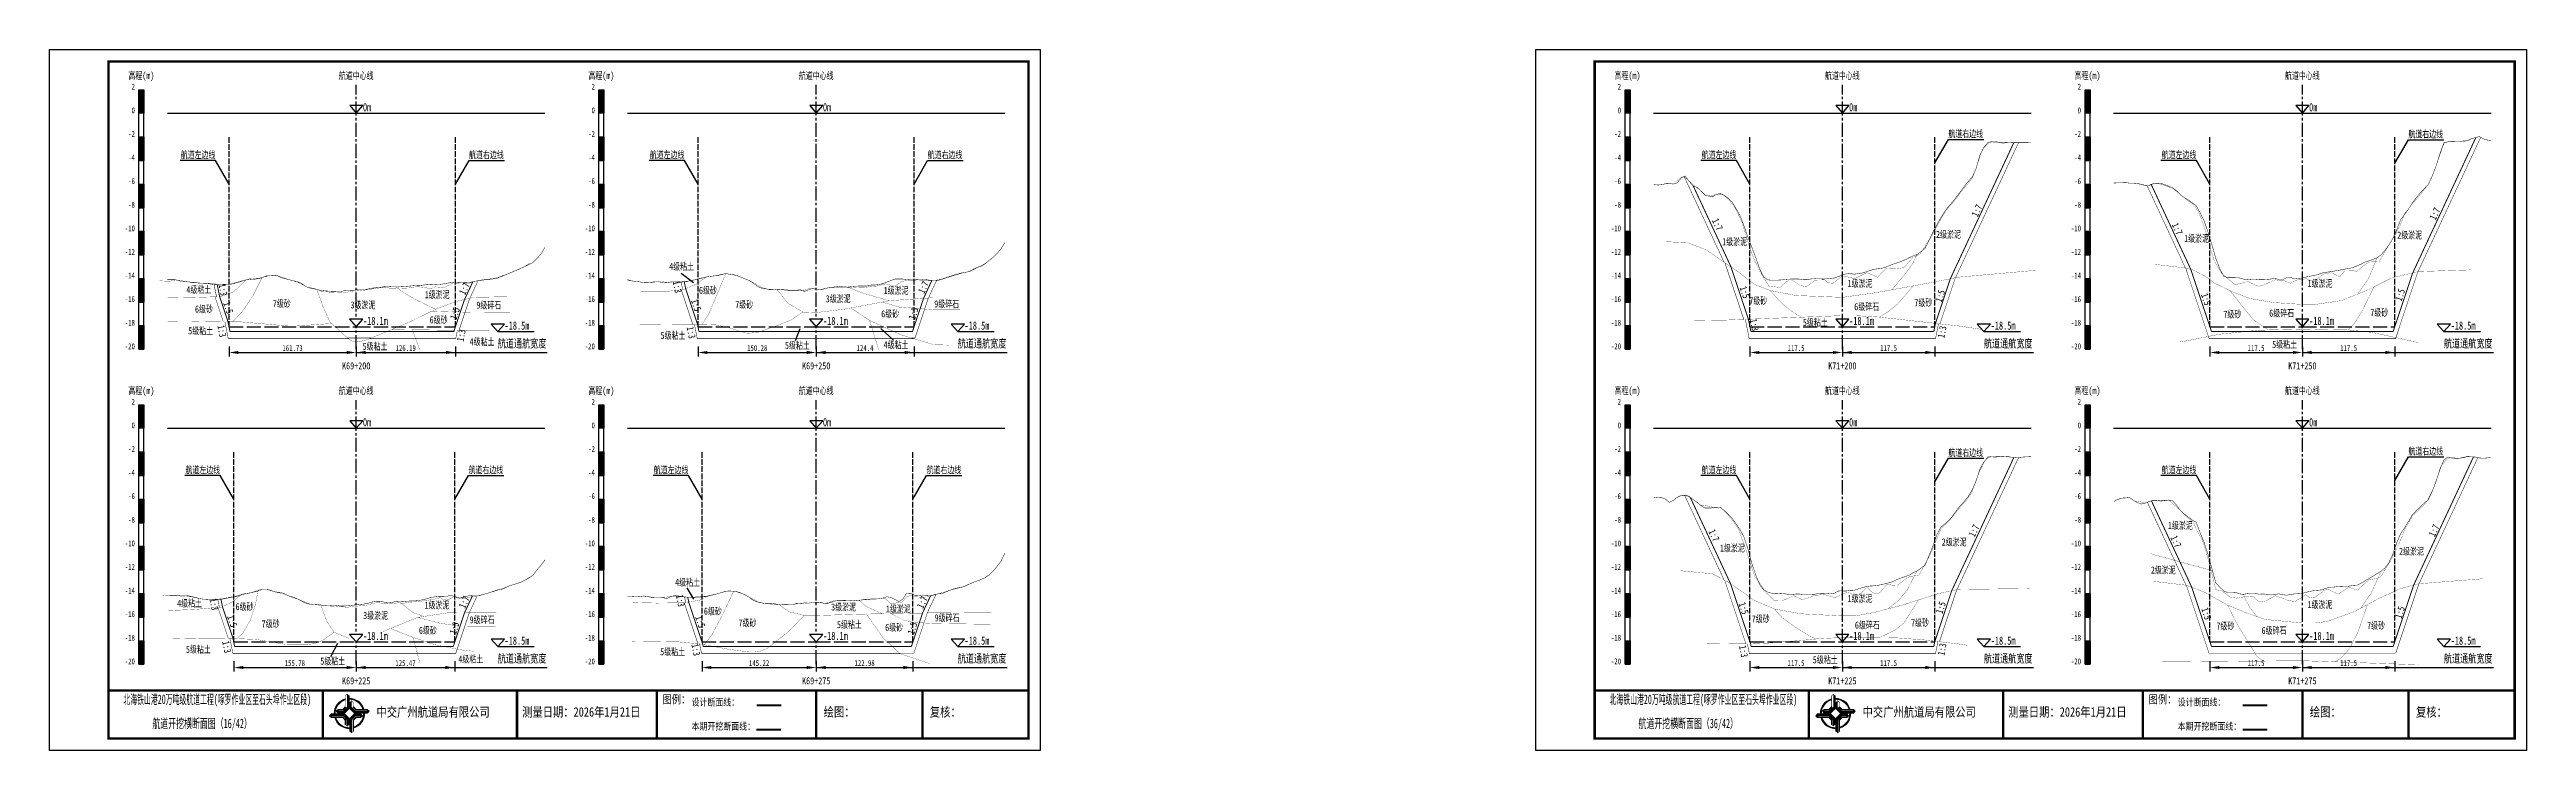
# Model space of a CAD drawing. Header units: millimetres. Extents: x 0 to 1680, y -8762 to 0.
# Drawn here: x 0 to 1050, y -8316 to -8019 of the extents above; entities that cross this region are included whole.
import ezdxf
from ezdxf.enums import TextEntityAlignment as Align

# ---------------------------------------------------------------- set-up
doc = ezdxf.new("R2010")
doc.units = ezdxf.units.MM
for name, pattern in [('ACAD_ISO02W100', [15, 12, -3]), ('ACAD_ISO05W100', [33, 24, -3, 0, -3, 0, -3]), ('CENTER2', [1.125, 0.75, -0.125, 0.125, -0.125])]:
    doc.linetypes.add(name, pattern=pattern)
for name, color, linetype in [('0-桩号', 1, 'Continuous'), ('0-航道左右边线标注', 8, 'Continuous'), ('1-疏浚底高', 7, 'Continuous'), ('1-通航宽度', 7, 'Continuous'), ('1-通航底高', 7, 'Continuous'), ('202601', 5, 'Continuous'), ('DMX', 20, 'Continuous'), ('L1', 7, 'Continuous'), ('图幅外框线', 145, 'Continuous'), ('地质分层', 6, 'Continuous'), ('坡比', 1, 'Continuous'), ('尺寸标注', 1, 'Continuous'), ('开挖线', 4, 'Continuous'), ('标尺', 7, 'Continuous'), ('超挖线', 3, 'Continuous'), ('辅助框', 7, 'Continuous'), ('通航底面线', 7, 'ACAD_ISO02W100')]:
    doc.layers.add(name, color=color, linetype=linetype)
doc.styles.get("Standard").update_dxf_attribs({"font": 'arial.ttf'})
doc.styles.add('仿宋', font='仿宋_GB2312.ttf', dxfattribs={"width": 0.8})
doc.styles.add('仿宋GB2312', font='仿宋_GB2312.ttf', dxfattribs={"width": 0.7, "height": 2.5})
doc.styles.add('仿宋体', font='仿宋_GB2312.ttf', dxfattribs={"width": 0.8})
doc.dimstyles.new('2000', dxfattribs={"dimtxt": 3, "dimasz": 2.5, "dimexe": 1.25, "dimexo": 0.625, "dimtad": 1, "dimlfac": 2, "dimdsep": 46, "dimtxsty": 'Standard', "dimcen": 2.5, "dimadec": 0, "dimazin": 0, "dimtfac": 1, "dimtmove": 0, "dimatfit": 3, "dimfxl": 0, "dimarcsym": 0})

msp = doc.modelspace()

# ---------------------------------------------------------------- texts
at = {"layer": '0-桩号', "style": '仿宋', "width": 0.8}
for s, p in [('K71+200', (760, -8153.0289)), ('K71+250', (955, -8153.0289)), ('K71+225', (760, -8286.5289)), ('K71+275', (955, -8286.5289))]:
    msp.add_text(s, height=3, dxfattribs=at).set_placement(p, align=Align.MIDDLE)
at = {"layer": '0-航道左右边线标注', "style": '仿宋', "width": 0.7}
for p in [(804.9402, -8057.055), (999.9402, -8057.2087), (177.8381, -8066), (372.2406, -8066), (804.9402, -8192.202), (999.9402, -8191.586), (177.5978, -8199.5), (371.7658, -8199.5)]:
    msp.add_text('航道右边线', height=3, dxfattribs=at).set_placement(p, align=Align.BOTTOM_LEFT)
for p in [(70.3172, -8066), (269.1345, -8066), (715.0598, -8066), (910.0598, -8066), (72.301, -8199.5), (270.8199, -8199.5), (715.0598, -8199.5), (910.0598, -8199.5)]:
    msp.add_text('航道左边线', height=3, dxfattribs=at).set_placement(p, align=Align.BOTTOM_RIGHT)
at = {"layer": '1-通航宽度', "style": '仿宋', "width": 0.7}
for p in [(190, -8146.35), (385, -8146.35), (820, -8146.35), (1015, -8146.35), (190, -8279.85), (385, -8279.85), (820, -8279.85), (1015, -8279.85)]:
    msp.add_text('航道通航宽度', height=3.5, dxfattribs=at).set_placement(p, align=Align.BOTTOM_LEFT)
at = {"layer": 'L1', "style": '仿宋', "width": 0.7}
for p in [(130, -8030.0289), (325, -8030.0289), (760, -8030.0289), (955, -8030.0289), (130, -8163.5289), (325, -8163.5289), (760, -8163.5289), (955, -8163.5289)]:
    msp.add_text('航道中心线', height=3, dxfattribs=at).set_placement(p, align=Align.MIDDLE_CENTER)
for p in [(132.8561, -8045.1797), (327.8561, -8045.1797), (762.8561, -8045.1797), (957.8561, -8045.1797), (132.8561, -8178.6797), (327.8561, -8178.6797), (762.8561, -8178.6797), (957.8561, -8178.6797)]:
    msp.add_text('0m ', height=3.5, dxfattribs=at).set_placement(p)
at = {"layer": '地质分层', "linetype": 'Continuous', "width": 0.7}
for s, style, p in [('2级淤泥', '仿宋体', (804.9871, -8097.3078)), ('1级淤泥', '仿宋体', (714.3127, -8100.4191)), ('1级淤泥', '仿宋体', (910.1405, -8099.0351)), ('2级淤泥', '仿宋体', (1000.4888, -8097.615)), ('4级粘土', '仿宋GB2312', (267.9109, -8110.9325)), ('1级淤泥', '仿宋体', (767.5027, -8118.0994)), ('1级淤泥', '仿宋体', (962.5027, -8118.0994)), ('4级粘土', '仿宋GB2312', (63.2815, -8120.7157)), ('7级砂', '仿宋GB2312', (98.4493, -8126.6343)), ('3级淤泥', '仿宋GB2312', (132.8499, -8127.2316)), ('1级淤泥', '仿宋GB2312', (164.3172, -8122.8491)), ('9级碎石', '仿宋GB2312', (186.1957, -8127.2917)), ('6级砂', '仿宋GB2312', (279.093, -8120.9947)), ('7级砂', '仿宋GB2312', (294.4808, -8127.0832)), ('3级淤泥', '仿宋GB2312', (334.3286, -8124.6063)), ('1级淤泥', '仿宋GB2312', (358.8823, -8121.0833)), ('9级碎石', '仿宋GB2312', (380.2918, -8126.7889)), ('7级砂', '仿宋GB2312', (724.3297, -8125.4235)), ('6级碎石', '仿宋GB2312', (770.2999, -8127.9669)), ('7级砂', '仿宋GB2312', (794.306, -8126.2481)), ('5级粘土', '仿宋GB2312', (64.0365, -8138.1571)), ('6级砂', '仿宋GB2312', (65.4508, -8128.9672)), ('6级砂', '仿宋GB2312', (164.9433, -8133.519)), ('6级砂', '仿宋GB2312', (356.3447, -8131.0065)), ('5级粘土', '仿宋体', (748.5125, -8134.6132)), ('7级砂', '仿宋GB2312', (925.3196, -8131.1443)), ('6级碎石', '仿宋GB2312', (946.2143, -8130.7001)), ('7级砂', '仿宋GB2312', (987.592, -8130.4711)), ('5级粘土', '仿宋GB2312', (137.966, -8144.7525)), ('4级粘土', '仿宋GB2312', (183.3413, -8142.777)), ('5级粘土', '仿宋GB2312', (264.3159, -8140.1144)), ('5级粘土', '仿宋GB2312', (317.0122, -8144.3377)), ('4级粘土', '仿宋GB2312', (358.8165, -8144.1176)), ('5级粘土', '仿宋体', (947.4601, -8143.9401)), ('1级淤泥', '仿宋体', (903.2974, -8220.6484)), ('1级淤泥', '仿宋体', (713.3895, -8230.2223)), ('2级淤泥', '仿宋体', (807.4092, -8227.677)), ('2级淤泥', '仿宋体', (1001.2553, -8231.5849)), ('2级淤泥', '仿宋体', (896.0466, -8239.546)), ('4级粘土', '仿宋GB2312', (59.3472, -8253.6404)), ('1级淤泥', '仿宋GB2312', (164.2247, -8254.3992)), ('4级粘土', '仿宋GB2312', (270.4579, -8244.7716)), ('1级淤泥', '仿宋体', (767.5027, -8251.5994)), ('1级淤泥', '仿宋体', (962.453, -8254.209)), ('6级砂', '仿宋GB2312', (82.6733, -8255.0778)), ('7级砂', '仿宋GB2312', (93.7245, -8262.3319)), ('3级淤泥', '仿宋GB2312', (138.2141, -8258.8257)), ('6级砂', '仿宋GB2312', (160.3759, -8265.0875)), ('9级碎石', '仿宋GB2312', (183.335, -8260.6322)), ('6级砂', '仿宋GB2312', (281.1947, -8256.9692)), ('7级砂', '仿宋GB2312', (295.8764, -8261.9742)), ('3级淤泥', '仿宋GB2312', (336.5986, -8255.1979)), ('5级粘土', '仿宋GB2312', (339.0749, -8262.642)), ('6级砂', '仿宋GB2312', (358.0379, -8263.8509)), ('1级淤泥', '仿宋GB2312', (359.8264, -8255.9998)), ('9级碎石', '仿宋GB2312', (380.459, -8259.793)), ('7级砂', '仿宋GB2312', (725.3877, -8260.2415)), ('6级碎石', '仿宋GB2312', (770.5842, -8262.8753)), ('7级砂', '仿宋GB2312', (792.9113, -8261.8911)), ('7级砂', '仿宋GB2312', (922.3632, -8263.2508)), ('6级碎石', '仿宋GB2312', (942.9733, -8265.1819)), ('7级砂', '仿宋GB2312', (986.2282, -8263.0634)), ('5级粘土', '仿宋GB2312', (63.0817, -8273.1477)), ('5级粘土', '仿宋GB2312', (264.117, -8274.1596)), ('5级粘土', '仿宋GB2312', (120.0439, -8278.133)), ('4级粘土', '仿宋GB2312', (178.5748, -8277.3126)), ('5级粘土', '仿宋体', (752.7198, -8277.5595))]:
    msp.add_text(s, height=3, dxfattribs=dict(at, style=style)).set_placement(p, align=Align.MIDDLE_CENTER)
at = {"layer": '坡比', "style": '仿宋体'}
for s, rotation, width, p in [('1:7', 65, 0.8, (817.0542, -8087.2327)), ('1:7', 295, 0.8, (707.0572, -8093.0956)), ('1:7', 295, 0.8, (901.9709, -8094.9332)), ('1:7', 65, 0.8, (1011.1985, -8088.5844)), ('1:3', 281, 0.7, (73.5576, -8120.7472)), ('1:5', 288, 0.7, (75.7786, -8128.3848)), ('1:7', 65, 0.7, (175.8756, -8120.2868)), ('1:3', 281, 0.7, (266.1195, -8119.5516)), ('1:5', 288, 0.7, (274.0753, -8127.2928)), ('1:7', 65, 0.7, (370.4546, -8119.7751)), ('1:5', 288, 0.8, (718.6179, -8121.8558)), ('1:5', 72, 0.8, (801.4331, -8123.4245)), ('1:5', 288, 0.8, (914.1967, -8124.82)), ('1:5', 72, 0.8, (996.4281, -8122.9594)), ('1:3', 281, 0.7, (73.0741, -8138.3001)), ('1:5', 72, 0.7, (171.8591, -8130.792)), ('1:3', 281, 0.7, (272.0098, -8138.8953)), ('1:5', 72, 0.7, (366.2484, -8130.8303)), ('1:3', 281, 0.8, (722.709, -8135.6461)), ('1:3', 79, 0.8, (802.2678, -8138.6526)), ('1:3', 79, 0.7, (174.5167, -8140.131)), ('1:7', 65, 0.8, (815.806, -8222.8967)), ('1:7', 65, 0.8, (1010.836, -8222.8088)), ('1:7', 295, 0.8, (705.577, -8224.8489)), ('1:7', 295, 0.8, (901.4256, -8227.4764)), ('1:3', 281, 0.7, (69.7155, -8254.0787)), ('1:7', 65, 0.7, (175.8087, -8253.1902)), ('1:3', 281, 0.7, (267.4621, -8252.501)), ('1:7', 65, 0.7, (369.9715, -8253.2535)), ('1:5', 72, 0.8, (801.7536, -8255.4835)), ('1:5', 288, 0.7, (77.4343, -8261.1917)), ('1:5', 72, 0.7, (171.6601, -8264.1682)), ('1:5', 288, 0.7, (275.8534, -8261.4643)), ('1:5', 72, 0.7, (365.7999, -8264.2558)), ('1:5', 288, 0.8, (718.1701, -8255.7626)), ('1:5', 288, 0.8, (914.3314, -8258.0043)), ('1:5', 72, 0.8, (996.3715, -8257.4894)), ('1:3', 281, 0.7, (75.1302, -8272.158)), ('1:3', 281, 0.7, (274.0296, -8273.3199)), ('1:3', 281, 0.8, (718.1165, -8273.9896)), ('1:3', 79, 0.8, (802.2613, -8273.1563))]:
    msp.add_text(s, height=3, rotation=rotation, dxfattribs=dict(at, width=width)).set_placement(p, align=Align.MIDDLE)
at = {"layer": '辅助框', "color": 7, "style": '仿宋GB2312'}
for s, width, p in [('北海铁山港20万吨级航道工程(啄罗作业区至石头埠作业区段)', 0.52, (71.0923, -8294.3413)), ('北海铁山港20万吨级航道工程(啄罗作业区至石头埠作业区段)', 0.52, (701.0923, -8294.3413)), ('         航道开挖横断面图（16/42）', 0.6, (56.9466, -8304.5285)), ('         航道开挖横断面图（36/42）', 0.6, (686.9466, -8304.5285))]:
    msp.add_text(s, height=4, dxfattribs=dict(at, width=width)).set_placement(p, align=Align.MIDDLE_CENTER)
at = {"layer": '辅助框', "char_height": 3.5, "width": 20.652058, "attachment_point": 1, "style": '仿宋'}
for insert in [(259.8269, -8292.632), (889.8269, -8292.632)]:
    msp.add_mtext('{\\C3;图例：}', dxfattribs=dict(at, insert=insert))
at = {"layer": '辅助框', "color": 7, "lineweight": 50, "char_height": 3, "width": 26.24717, "attachment_point": 1, "style": '仿宋'}
for insert in [(272.1654, -8294.0513), (902.1654, -8294.0513)]:
    msp.add_mtext('设计断面线：', dxfattribs=dict(at, insert=insert))
at = {"layer": '辅助框', "lineweight": 0, "char_height": 4, "width": 115.886347, "attachment_point": 1}
for s, insert in [('{\\fKaiTi|b0|i0|c134|p49;\\W0.8;中交广州航道局有限公司}', (138.5829, -8297.682)), ('{\\fKaiTi|b0|i0|c134|p49;\\W0.8;测量日期：2026年1月21日}', (200.3284, -8297.682)), ('{\\fKaiTi|b0|i0|c134|p49;\\W0.8;绘图：}', (328.1551, -8297.682)), ('{\\fKaiTi|b0|i0|c134|p49;\\W0.8;复核：}', (373.1551, -8297.682)), ('{\\fKaiTi|b0|i0|c134|p49;\\W0.8;中交广州航道局有限公司}', (768.5829, -8297.682)), ('{\\fKaiTi|b0|i0|c134|p49;\\W0.8;测量日期：2026年1月21日}', (830.3284, -8297.682)), ('{\\fKaiTi|b0|i0|c134|p49;\\W0.8;绘图：}', (958.1551, -8297.682)), ('{\\fKaiTi|b0|i0|c134|p49;\\W0.8;复核：}', (1003.1551, -8297.682))]:
    msp.add_mtext(s, dxfattribs=dict(at, insert=insert))
at = {"layer": '辅助框', "color": 1, "char_height": 3, "width": 26.24717, "attachment_point": 1, "style": '仿宋'}
for insert in [(272.1654, -8304.2604), (902.1654, -8304.2604)]:
    msp.add_mtext('本期开挖断面线：', dxfattribs=dict(at, insert=insert))

# ---------------------------------------------------------------- blocks, each defined once
blk = doc.blocks.new('标尺')
at = {"layer": '标尺', "linetype": 'Continuous'}
for points in [[(-2.11667, 100), (0, 100), (0, 90), (-2.11667, 90)], [(-2.11667, 80), (0, 80), (0, 70), (-2.11667, 70)], [(-2.11667, 60), (0, 60), (0, 50), (-2.11667, 50)], [(-2.11667, 40), (0, 40), (0, 30), (-2.11667, 30)], [(-2.11667, 20), (0, 20), (0, 10), (-2.11667, 10)], [(-2.11667, 0), (0, 0), (0, -10), (-2.11667, -10)]]:
    blk.add_hatch(color=256, dxfattribs=at).paths.add_polyline_path(points)
for p, q in [((-2.11667, -10), (-2.11667, 100)), ((0, -10), (0, 100)), ((-2.11667, 80), (0, 80)), ((-2.11667, 70), (0, 70)), ((-2.11667, 60), (0, 60)), ((-2.11667, 50), (0, 50)), ((-2.11667, 40), (0, 40)), ((-2.11667, 30), (0, 30)), ((-2.11667, 20), (0, 20)), ((-2.11667, 10), (0, 10)), ((-2.11667, 0), (0, 0)), ((-2.11667, -10), (0, -10))]:
    blk.add_line(p, q, dxfattribs=at)
at = {"layer": '标尺'}
for points in [[(-2.11667, 100), (0, 100), (0, 90), (-2.11667, 90)], [(-2.11667, 100), (0, 100), (0, 90), (-2.11667, 90)], [(-2.11667, 80), (0, 80), (0, 70), (-2.11667, 70)], [(-2.11667, 80), (0, 80), (0, 70), (-2.11667, 70)], [(-2.11667, 60), (0, 60), (0, 50), (-2.11667, 50)], [(-2.11667, 60), (0, 60), (0, 50), (-2.11667, 50)], [(-2.11667, 40), (0, 40), (0, 30), (-2.11667, 30)], [(-2.11667, 40), (0, 40), (0, 30), (-2.11667, 30)], [(-2.11667, 20), (0, 20), (0, 10), (-2.11667, 10)], [(-2.11667, 20), (0, 20), (0, 10), (-2.11667, 10)], [(-2.11667, 0), (0, 0), (0, -10), (-2.11667, -10)], [(-2.11667, 0), (0, 0), (0, -10), (-2.11667, -10)]]:
    blk.add_lwpolyline(points, close=True, dxfattribs=at)
at = {"layer": '标尺', "style": '仿宋GB2312', "width": 0.7}
blk.add_text('高程(m)', height=3, dxfattribs=at).set_placement((-1.05833, 106), align=Align.MIDDLE_CENTER)
for s, p in [('2', (-3.81667, 100)), ('0', (-3.81667, 90)), ('-2', (-3.81667, 80)), ('-4', (-3.81667, 70)), ('-6', (-3.81667, 60)), ('-10', (-3.81667, 40)), ('-8', (-3.81667, 50)), ('-12', (-3.81667, 30)), ('-14', (-3.81667, 20)), ('-16', (-3.81667, 10)), ('-18', (-3.81667, 0)), ('-20', (-3.81667, -10))]:
    blk.add_text(s, height=2.5, dxfattribs=at).set_placement(p, align=Align.RIGHT)
blk = doc.blocks.new('*D233')
at = {"layer": 'Defpoints', "color": 0, "ltscale": 0.5}
for p in [(76.1, -8136.5), (130, -8136.5), (130, -8147.4)]:
    blk.add_point(p, dxfattribs=at)
at = {"layer": '尺寸标注', "color": 0, "lineweight": -2, "ltscale": 0.5}
for p, q in [((76.1, -8144.8), (76.1, -8149)), ((80.1, -8147.4), (126, -8147.4)), ((130, -8144.8), (130, -8149))]:
    blk.add_line(p, q, dxfattribs=at)
at = {"layer": '尺寸标注', "color": 0, "ltscale": 0.5}
for points in [[(80.1, -8146.7), (80.1, -8148), (76.1, -8147.4)], [(126, -8146.7), (126, -8148), (130, -8147.4)]]:
    blk.add_solid(points, dxfattribs=at)
at = {"layer": '尺寸标注', "color": 0, "ltscale": 0.5, "insert": (103, -8145.5), "char_height": 2.5, "attachment_point": 5, "style": '仿宋GB2312'}
blk.add_mtext('161.73', dxfattribs=at)
blk = doc.blocks.new('*D234')
at = {"layer": 'Defpoints', "color": 0, "ltscale": 0.5}
for p in [(78.1, -8270), (130, -8270), (130, -8280.9)]:
    blk.add_point(p, dxfattribs=at)
at = {"layer": '尺寸标注', "color": 0, "lineweight": -2, "ltscale": 0.5}
for p, q in [((78.1, -8278.2), (78.1, -8282.5)), ((82.1, -8280.9), (126, -8280.9)), ((130, -8278.2), (130, -8282.5))]:
    blk.add_line(p, q, dxfattribs=at)
at = {"layer": '尺寸标注', "color": 0, "ltscale": 0.5}
for points in [[(82.1, -8280.2), (82.1, -8281.5), (78.1, -8280.9)], [(126, -8280.2), (126, -8281.5), (130, -8280.9)]]:
    blk.add_solid(points, dxfattribs=at)
at = {"layer": '尺寸标注', "color": 0, "ltscale": 0.5, "insert": (104, -8279), "char_height": 2.5, "attachment_point": 5, "style": '仿宋GB2312'}
blk.add_mtext('155.78', dxfattribs=at)
blk = doc.blocks.new('*D235')
at = {"layer": 'Defpoints', "color": 0, "ltscale": 0.5}
for p in [(274.9, -8136.5), (325, -8136.5), (325, -8147.4)]:
    blk.add_point(p, dxfattribs=at)
at = {"layer": '尺寸标注', "color": 0, "lineweight": -2, "ltscale": 0.5}
for p, q in [((274.9, -8144.8), (274.9, -8149)), ((278.9, -8147.4), (321, -8147.4)), ((325, -8144.8), (325, -8149))]:
    blk.add_line(p, q, dxfattribs=at)
at = {"layer": '尺寸标注', "color": 0, "ltscale": 0.5}
for points in [[(278.9, -8146.7), (278.9, -8148), (274.9, -8147.4)], [(321, -8146.7), (321, -8148), (325, -8147.4)]]:
    blk.add_solid(points, dxfattribs=at)
at = {"layer": '尺寸标注', "color": 0, "ltscale": 0.5, "insert": (300, -8145.5), "char_height": 2.5, "attachment_point": 5, "style": '仿宋GB2312'}
blk.add_mtext('150.28', dxfattribs=at)
blk = doc.blocks.new('*D236')
at = {"layer": 'Defpoints', "color": 0, "ltscale": 0.5}
for p in [(276.6, -8270), (325, -8270), (325, -8280.9)]:
    blk.add_point(p, dxfattribs=at)
at = {"layer": '尺寸标注', "color": 0, "lineweight": -2, "ltscale": 0.5}
for p, q in [((276.6, -8278.2), (276.6, -8282.5)), ((280.6, -8280.9), (321, -8280.9)), ((325, -8278.2), (325, -8282.5))]:
    blk.add_line(p, q, dxfattribs=at)
at = {"layer": '尺寸标注', "color": 0, "ltscale": 0.5}
for points in [[(280.6, -8280.2), (280.6, -8281.5), (276.6, -8280.9)], [(321, -8280.2), (321, -8281.5), (325, -8280.9)]]:
    blk.add_solid(points, dxfattribs=at)
at = {"layer": '尺寸标注', "color": 0, "ltscale": 0.5, "insert": (300.8, -8279), "char_height": 2.5, "attachment_point": 5, "style": '仿宋GB2312'}
blk.add_mtext('145.22', dxfattribs=at)
blk = doc.blocks.new('*D174')
at = {"layer": 'Defpoints', "color": 0, "ltscale": 0.5}
for p in [(130, -8136.5), (172.1, -8136.5), (172.1, -8147.4)]:
    blk.add_point(p, dxfattribs=at)
at = {"layer": '尺寸标注', "color": 0, "lineweight": -2, "ltscale": 0.5}
for p, q in [((130, -8144.8), (130, -8149)), ((134, -8147.4), (168.1, -8147.4)), ((172.1, -8144.8), (172.1, -8149))]:
    blk.add_line(p, q, dxfattribs=at)
at = {"layer": '尺寸标注', "color": 0, "ltscale": 0.5}
for points in [[(134, -8146.7), (134, -8148), (130, -8147.4)], [(168.1, -8146.7), (168.1, -8148), (172.1, -8147.4)]]:
    blk.add_solid(points, dxfattribs=at)
at = {"layer": '尺寸标注', "color": 0, "ltscale": 0.5, "insert": (151, -8145.5), "char_height": 2.5, "attachment_point": 5, "style": '仿宋GB2312'}
blk.add_mtext('126.19', dxfattribs=at)
blk = doc.blocks.new('*D30')
at = {"layer": 'Defpoints', "color": 0, "ltscale": 0.5}
for p in [(130, -8270), (171.8, -8270), (171.8, -8280.9)]:
    blk.add_point(p, dxfattribs=at)
at = {"layer": '尺寸标注', "color": 0, "lineweight": -2, "ltscale": 0.5}
for p, q in [((130, -8278.2), (130, -8282.5)), ((134, -8280.9), (167.8, -8280.9)), ((171.8, -8278.2), (171.8, -8282.5))]:
    blk.add_line(p, q, dxfattribs=at)
at = {"layer": '尺寸标注', "color": 0, "ltscale": 0.5}
for points in [[(134, -8280.2), (134, -8281.5), (130, -8280.9)], [(167.8, -8280.2), (167.8, -8281.5), (171.8, -8280.9)]]:
    blk.add_solid(points, dxfattribs=at)
at = {"layer": '尺寸标注', "color": 0, "ltscale": 0.5, "insert": (150.9, -8279), "char_height": 2.5, "attachment_point": 5, "style": '仿宋GB2312'}
blk.add_mtext('125.47', dxfattribs=at)
blk = doc.blocks.new('*D31')
at = {"layer": 'Defpoints', "color": 0, "ltscale": 0.5}
for p in [(325, -8136.5), (366.5, -8136.5), (366.5, -8147.4)]:
    blk.add_point(p, dxfattribs=at)
at = {"layer": '尺寸标注', "color": 0, "lineweight": -2, "ltscale": 0.5}
for p, q in [((325, -8144.8), (325, -8149)), ((329, -8147.4), (362.5, -8147.4)), ((366.5, -8144.8), (366.5, -8149))]:
    blk.add_line(p, q, dxfattribs=at)
at = {"layer": '尺寸标注', "color": 0, "ltscale": 0.5}
for points in [[(329, -8146.7), (329, -8148), (325, -8147.4)], [(362.5, -8146.7), (362.5, -8148), (366.5, -8147.4)]]:
    blk.add_solid(points, dxfattribs=at)
at = {"layer": '尺寸标注', "color": 0, "ltscale": 0.5, "insert": (345.7, -8145.5), "char_height": 2.5, "attachment_point": 5, "style": '仿宋GB2312'}
blk.add_mtext('124.4', dxfattribs=at)
blk = doc.blocks.new('*D32')
at = {"layer": 'Defpoints', "color": 0, "ltscale": 0.5}
for p in [(325, -8270), (366, -8270), (366, -8280.9)]:
    blk.add_point(p, dxfattribs=at)
at = {"layer": '尺寸标注', "color": 0, "lineweight": -2, "ltscale": 0.5}
for p, q in [((325, -8278.2), (325, -8282.5)), ((329, -8280.9), (362, -8280.9)), ((366, -8278.2), (366, -8282.5))]:
    blk.add_line(p, q, dxfattribs=at)
at = {"layer": '尺寸标注', "color": 0, "ltscale": 0.5}
for points in [[(329, -8280.2), (329, -8281.5), (325, -8280.9)], [(362, -8280.2), (362, -8281.5), (366, -8280.9)]]:
    blk.add_solid(points, dxfattribs=at)
at = {"layer": '尺寸标注', "color": 0, "ltscale": 0.5, "insert": (345.5, -8279), "char_height": 2.5, "attachment_point": 5, "style": '仿宋GB2312'}
blk.add_mtext('122.98', dxfattribs=at)
blk = doc.blocks.new('通航底高')
at = {"layer": '1-通航底高'}
for p, q in [((-2.8, 3.2), (0, 0)), ((2.8, 3.2), (-2.8, 3.2)), ((0, 0), (2.8, 3.2))]:
    blk.add_line(p, q, dxfattribs=at)
at = {"layer": '1-通航底高', "style": '仿宋', "width": 0.7}
blk.add_attdef('通航底高', (2.9, 0.8), '', height=3.5, dxfattribs=at)
blk = doc.blocks.new('疏浚底高')
at = {"layer": '1-疏浚底高'}
for p, q in [((-2.8, 3.2), (0, 0)), ((2.8, 3.2), (-2.8, 3.2)), ((0, 0), (2.8, 3.2)), ((0, 0), (15.5, 0))]:
    blk.add_line(p, q, dxfattribs=at)
at = {"layer": '1-疏浚底高', "style": '仿宋', "width": 0.7}
blk.add_attdef('疏浚底高', (2.9, 0.8), '', height=3.5, dxfattribs=at)
blk = doc.blocks.new('*D276')
at = {"layer": 'Defpoints', "color": 0}
for p in [(720.8, -8136.5), (760, -8136.5), (760, -8147.4)]:
    blk.add_point(p, dxfattribs=at)
at = {"layer": '尺寸标注', "color": 0, "lineweight": -2, "ltscale": 0.5}
for p, q in [((720.8, -8144.8), (720.8, -8149)), ((724.8, -8147.4), (756, -8147.4)), ((760, -8144.8), (760, -8149))]:
    blk.add_line(p, q, dxfattribs=at)
at = {"layer": '尺寸标注', "color": 0}
for points in [[(724.8, -8146.7), (724.8, -8148), (720.8, -8147.4)], [(756, -8148), (756, -8146.7), (760, -8147.4)]]:
    blk.add_solid(points, dxfattribs=at)
at = {"layer": '尺寸标注', "color": 0, "insert": (740.4, -8145.5), "char_height": 2.5, "attachment_point": 5, "style": '仿宋GB2312'}
blk.add_mtext('117.5', dxfattribs=at)
blk = doc.blocks.new('*D277')
at = {"layer": 'Defpoints', "color": 0}
for p in [(720.8, -8270), (760, -8270), (760, -8280.9)]:
    blk.add_point(p, dxfattribs=at)
at = {"layer": '尺寸标注', "color": 0, "lineweight": -2, "ltscale": 0.5}
for p, q in [((720.8, -8278.2), (720.8, -8282.5)), ((724.8, -8280.9), (756, -8280.9)), ((760, -8278.2), (760, -8282.5))]:
    blk.add_line(p, q, dxfattribs=at)
at = {"layer": '尺寸标注', "color": 0}
for points in [[(724.8, -8280.2), (724.8, -8281.5), (720.8, -8280.9)], [(756, -8281.5), (756, -8280.2), (760, -8280.9)]]:
    blk.add_solid(points, dxfattribs=at)
at = {"layer": '尺寸标注', "color": 0, "insert": (740.4, -8279), "char_height": 2.5, "attachment_point": 5, "style": '仿宋GB2312'}
blk.add_mtext('117.5', dxfattribs=at)
blk = doc.blocks.new('*D278')
at = {"layer": 'Defpoints', "color": 0}
for p in [(915.8, -8136.5), (955, -8136.5), (955, -8147.4)]:
    blk.add_point(p, dxfattribs=at)
at = {"layer": '尺寸标注', "color": 0, "lineweight": -2, "ltscale": 0.5}
for p, q in [((915.8, -8144.8), (915.8, -8149)), ((919.8, -8147.4), (951, -8147.4)), ((955, -8144.8), (955, -8149))]:
    blk.add_line(p, q, dxfattribs=at)
at = {"layer": '尺寸标注', "color": 0}
for points in [[(919.8, -8146.7), (919.8, -8148), (915.8, -8147.4)], [(951, -8148), (951, -8146.7), (955, -8147.4)]]:
    blk.add_solid(points, dxfattribs=at)
at = {"layer": '尺寸标注', "color": 0, "insert": (935.4, -8145.5), "char_height": 2.5, "attachment_point": 5, "style": '仿宋GB2312'}
blk.add_mtext('117.5', dxfattribs=at)
blk = doc.blocks.new('*D279')
at = {"layer": 'Defpoints', "color": 0}
for p in [(915.8, -8270), (955, -8270), (955, -8280.9)]:
    blk.add_point(p, dxfattribs=at)
at = {"layer": '尺寸标注', "color": 0, "lineweight": -2, "ltscale": 0.5}
for p, q in [((915.8, -8278.2), (915.8, -8282.5)), ((919.8, -8280.9), (951, -8280.9)), ((955, -8278.2), (955, -8282.5))]:
    blk.add_line(p, q, dxfattribs=at)
at = {"layer": '尺寸标注', "color": 0}
for points in [[(919.8, -8280.2), (919.8, -8281.5), (915.8, -8280.9)], [(951, -8281.5), (951, -8280.2), (955, -8280.9)]]:
    blk.add_solid(points, dxfattribs=at)
at = {"layer": '尺寸标注', "color": 0, "insert": (935.4, -8279), "char_height": 2.5, "attachment_point": 5, "style": '仿宋GB2312'}
blk.add_mtext('117.5', dxfattribs=at)
blk = doc.blocks.new('*D333')
at = {"layer": 'Defpoints', "color": 0}
for p in [(760, -8136.5), (799.2, -8136.5), (799.2, -8147.4)]:
    blk.add_point(p, dxfattribs=at)
at = {"layer": '尺寸标注', "color": 0, "lineweight": -2, "ltscale": 0.5}
for p, q in [((760, -8144.8), (760, -8149)), ((764, -8147.4), (795.2, -8147.4)), ((799.2, -8144.8), (799.2, -8149))]:
    blk.add_line(p, q, dxfattribs=at)
at = {"layer": '尺寸标注', "color": 0}
for points in [[(764, -8146.7), (764, -8148), (760, -8147.4)], [(795.2, -8148), (795.2, -8146.7), (799.2, -8147.4)]]:
    blk.add_solid(points, dxfattribs=at)
at = {"layer": '尺寸标注', "color": 0, "insert": (779.6, -8145.5), "char_height": 2.5, "attachment_point": 5, "style": '仿宋GB2312'}
blk.add_mtext('117.5', dxfattribs=at)
blk = doc.blocks.new('*D334')
at = {"layer": 'Defpoints', "color": 0}
for p in [(760, -8270), (799.2, -8270), (799.2, -8280.9)]:
    blk.add_point(p, dxfattribs=at)
at = {"layer": '尺寸标注', "color": 0, "lineweight": -2, "ltscale": 0.5}
for p, q in [((760, -8278.2), (760, -8282.5)), ((764, -8280.9), (795.2, -8280.9)), ((799.2, -8278.2), (799.2, -8282.5))]:
    blk.add_line(p, q, dxfattribs=at)
at = {"layer": '尺寸标注', "color": 0}
for points in [[(764, -8280.2), (764, -8281.5), (760, -8280.9)], [(795.2, -8281.5), (795.2, -8280.2), (799.2, -8280.9)]]:
    blk.add_solid(points, dxfattribs=at)
at = {"layer": '尺寸标注', "color": 0, "insert": (779.6, -8279), "char_height": 2.5, "attachment_point": 5, "style": '仿宋GB2312'}
blk.add_mtext('117.5', dxfattribs=at)
blk = doc.blocks.new('*D335')
at = {"layer": 'Defpoints', "color": 0}
for p in [(955, -8136.5), (994.2, -8136.5), (994.2, -8147.4)]:
    blk.add_point(p, dxfattribs=at)
at = {"layer": '尺寸标注', "color": 0, "lineweight": -2, "ltscale": 0.5}
for p, q in [((955, -8144.8), (955, -8149)), ((959, -8147.4), (990.2, -8147.4)), ((994.2, -8144.8), (994.2, -8149))]:
    blk.add_line(p, q, dxfattribs=at)
at = {"layer": '尺寸标注', "color": 0}
for points in [[(959, -8146.7), (959, -8148), (955, -8147.4)], [(990.2, -8148), (990.2, -8146.7), (994.2, -8147.4)]]:
    blk.add_solid(points, dxfattribs=at)
at = {"layer": '尺寸标注', "color": 0, "insert": (974.6, -8145.5), "char_height": 2.5, "attachment_point": 5, "style": '仿宋GB2312'}
blk.add_mtext('117.5', dxfattribs=at)
blk = doc.blocks.new('*D336')
at = {"layer": 'Defpoints', "color": 0}
for p in [(955, -8270), (994.2, -8270), (994.2, -8280.9)]:
    blk.add_point(p, dxfattribs=at)
at = {"layer": '尺寸标注', "color": 0, "lineweight": -2, "ltscale": 0.5}
for p, q in [((955, -8278.2), (955, -8282.5)), ((959, -8280.9), (990.2, -8280.9)), ((994.2, -8278.2), (994.2, -8282.5))]:
    blk.add_line(p, q, dxfattribs=at)
at = {"layer": '尺寸标注', "color": 0}
for points in [[(959, -8280.2), (959, -8281.5), (955, -8280.9)], [(990.2, -8281.5), (990.2, -8280.2), (994.2, -8280.9)]]:
    blk.add_solid(points, dxfattribs=at)
at = {"layer": '尺寸标注', "color": 0, "insert": (974.6, -8279), "char_height": 2.5, "attachment_point": 5, "style": '仿宋GB2312'}
blk.add_mtext('117.5', dxfattribs=at)

# ---------------------------------------------------------------- dimensions: what is measured, and where the dimension line sits
at = {"layer": '尺寸标注', "ltscale": 0.5}
for p1, p2, distance, picture, middle in [((720.8333, -8136.5), (760, -8136.5), -10.8521, '*D276', (740.4167, -8145.4557)), ((760, -8136.5), (799.1667, -8136.5), -10.8521, '*D333', (779.5833, -8145.4556)), ((915.8333, -8136.5), (955, -8136.5), -10.8519, '*D278', (935.4167, -8145.4554)), ((955, -8136.5), (994.1667, -8136.5), -10.8518, '*D335', (974.5833, -8145.4554)), ((720.8333, -8270), (760, -8270), -10.8521, '*D277', (740.4167, -8278.9557)), ((760, -8270), (799.1667, -8270), -10.852, '*D334', (779.5833, -8278.9556)), ((915.8333, -8270), (955, -8270), -10.8518, '*D279', (935.4167, -8278.9554)), ((955, -8270), (994.1667, -8270), -10.8518, '*D336', (974.5833, -8278.9553))]:
    dim = msp.add_aligned_dim(p1=p1, p2=p2, distance=distance, dimstyle='2000', override={"dimtxt": 3.5, "dimasz": 4, "dimexe": 1.6, "dimexo": 8.25, "dimlfac": 3, "dimtxsty": '仿宋GB2312'}, dxfattribs=at)
    dim.commit()
    dim.dimension.update_dxf_attribs({"geometry": picture, "text_midpoint": middle})

# ---------------------------------------------------------------- hatches: boundary and pattern name
at = {"layer": '辅助框'}
h = msp.add_hatch(color=5, dxfattribs=at)
edge = h.paths.add_edge_path()
edge.add_ellipse((127.1049, -8300.3494), major_axis=(-6.0171, 0), ratio=0.999999983, start_angle=-73.2117177, end_angle=1.4467621, ccw=False)
edge.add_line((125.367, -8294.5887), (125.367, -8294.1676))
edge.add_ellipse((127.1049, -8300.3494), major_axis=(-6.4215, 0), ratio=0.999999983, start_angle=-74.2971998, end_angle=1.3568951)
edge.add_line((120.6852, -8300.5014), (121.0897, -8300.5013))
edge = h.paths.add_edge_path()
edge.add_ellipse((127.1049, -8300.3494), major_axis=(-6.0171, 0), ratio=0.999999983, start_angle=196.7802888, end_angle=271.4309187, ccw=False)
edge.add_line((132.8658, -8298.6122), (133.2869, -8298.6122))
edge.add_ellipse((127.1049, -8300.3494), major_axis=(-6.4215, 0), ratio=0.999999983, start_angle=195.6953324, end_angle=271.3407922)
edge.add_line((126.9546, -8293.9297), (126.9546, -8294.3342))
edge = h.paths.add_edge_path()
edge.add_ellipse((127.1049, -8300.3494), major_axis=(-6.4215, 0), ratio=0.999999983, start_angle=105.7065267, end_angle=181.333632)
edge.add_line((133.5246, -8300.1999), (133.1201, -8300.1999))
edge.add_ellipse((127.1049, -8300.3494), major_axis=(-6.0171, 0), ratio=0.999999983, start_angle=106.7923276, end_angle=181.4233031, ccw=False)
edge.add_line((128.8433, -8306.1099), (128.8433, -8306.531))
edge = h.paths.add_edge_path()
edge.add_ellipse((127.1049, -8300.3494), major_axis=(6.0171, 0), ratio=0.999999983, start_angle=196.8039056, end_angle=271.4347581, ccw=False)
edge.add_line((121.3448, -8302.0889), (120.9236, -8302.089))
edge.add_ellipse((127.1049, -8300.3494), major_axis=(6.4215, 0), ratio=0.999999983, start_angle=195.7186902, end_angle=271.3444001)
edge.add_line((127.2556, -8306.769), (127.2556, -8306.3646))
h = msp.add_hatch(color=5, dxfattribs=at)
h.paths.add_polyline_path([(129.2304, -8300.1999), (134.7087, -8300.1999), (135.4866, -8299.421), (134.6781, -8298.6122), (129.9177, -8298.6122), (128.8422, -8297.5357), (128.8422, -8295.5891), (128.0469, -8294.7929), (127.2551, -8295.5883), (127.2551, -8298.2239)])
h.paths.add_polyline_path([(128.0639, -8297.8354), (128.0639, -8295.1098), (128.6619, -8295.7105), (128.6619, -8297.6552), (129.8298, -8298.7918), (134.5892, -8298.7918), (135.1869, -8299.3908), (129.6192, -8299.3908)], flags=16)
h = msp.add_hatch(color=5, dxfattribs=at)
edge = h.paths.add_edge_path()
edge.add_ellipse((757.1049, -8300.3494), major_axis=(-6.0171, 0), ratio=0.999999983, start_angle=-73.2117177, end_angle=1.4467621, ccw=False)
edge.add_line((755.367, -8294.5887), (755.367, -8294.1676))
edge.add_ellipse((757.1049, -8300.3494), major_axis=(-6.4215, 0), ratio=0.999999983, start_angle=-74.2971998, end_angle=1.3568951)
edge.add_line((750.6852, -8300.5014), (751.0897, -8300.5013))
edge = h.paths.add_edge_path()
edge.add_ellipse((757.1049, -8300.3494), major_axis=(-6.0171, 0), ratio=0.999999983, start_angle=196.7802888, end_angle=271.4309187, ccw=False)
edge.add_line((762.8658, -8298.6122), (763.2869, -8298.6122))
edge.add_ellipse((757.1049, -8300.3494), major_axis=(-6.4215, 0), ratio=0.999999983, start_angle=195.6953324, end_angle=271.3407922)
edge.add_line((756.9546, -8293.9297), (756.9546, -8294.3342))
edge = h.paths.add_edge_path()
edge.add_ellipse((757.1049, -8300.3494), major_axis=(-6.4215, 0), ratio=0.999999983, start_angle=105.7065267, end_angle=181.333632)
edge.add_line((763.5246, -8300.1999), (763.1201, -8300.1999))
edge.add_ellipse((757.1049, -8300.3494), major_axis=(-6.0171, 0), ratio=0.999999983, start_angle=106.7923276, end_angle=181.4233031, ccw=False)
edge.add_line((758.8433, -8306.1099), (758.8433, -8306.531))
edge = h.paths.add_edge_path()
edge.add_ellipse((757.1049, -8300.3494), major_axis=(6.0171, 0), ratio=0.999999983, start_angle=196.8039056, end_angle=271.4347581, ccw=False)
edge.add_line((751.3448, -8302.0889), (750.9236, -8302.089))
edge.add_ellipse((757.1049, -8300.3494), major_axis=(6.4215, 0), ratio=0.999999983, start_angle=195.7186902, end_angle=271.3444001)
edge.add_line((757.2556, -8306.769), (757.2556, -8306.3646))
h = msp.add_hatch(color=5, dxfattribs=at)
h.paths.add_polyline_path([(756.9546, -8292.7455), (756.1757, -8291.9676), (755.367, -8292.7762), (755.367, -8297.5366), (754.2904, -8298.612), (752.3438, -8298.612), (751.5477, -8299.4074), (752.3431, -8300.1992), (754.9786, -8300.1992), (756.9546, -8298.2239)])
h.paths.add_polyline_path([(756.1455, -8297.835), (754.5902, -8299.3904), (751.8646, -8299.3904), (752.4653, -8298.7924), (754.4099, -8298.7924), (755.5466, -8297.6245), (755.5466, -8292.865), (756.1455, -8292.2673)], flags=16)
h = msp.add_hatch(color=5, dxfattribs=at)
h.paths.add_polyline_path([(759.2304, -8300.1999), (764.7087, -8300.1999), (765.4866, -8299.421), (764.6781, -8298.6122), (759.9177, -8298.6122), (758.8422, -8297.5357), (758.8422, -8295.5891), (758.0469, -8294.7929), (757.2551, -8295.5883), (757.2551, -8298.2239)])
h.paths.add_polyline_path([(758.0639, -8297.8354), (758.0639, -8295.1098), (758.6619, -8295.7105), (758.6619, -8297.6552), (759.8298, -8298.7918), (764.5892, -8298.7918), (765.1869, -8299.3908), (759.6192, -8299.3908)], flags=16)
h = msp.add_hatch(color=5, dxfattribs=at)
h.paths.add_polyline_path([(124.9783, -8300.4999), (119.4999, -8300.5018), (118.7223, -8301.281), (119.5311, -8302.0895), (124.2915, -8302.0879), (125.3673, -8303.164), (125.368, -8305.1107), (126.1636, -8305.9065), (126.9552, -8305.1108), (126.9543, -8302.4753)])
h.paths.add_polyline_path([(126.1456, -8302.864), (126.1465, -8305.5896), (125.5483, -8304.9891), (125.5477, -8303.0445), (124.3793, -8301.9082), (119.6199, -8301.9099), (119.022, -8301.3111), (124.5897, -8301.3092)], flags=16)
h = msp.add_hatch(color=5, dxfattribs=at)
h.paths.add_polyline_path([(129.2316, -8300.4991), (127.2556, -8302.4744), (127.2556, -8307.9528), (128.0345, -8308.7307), (128.8433, -8307.9221), (128.8433, -8303.1617), (129.9198, -8302.0863), (131.8664, -8302.0863), (132.6625, -8301.2909), (131.8671, -8300.4991)])
h.paths.add_polyline_path([(129.62, -8301.3079), (132.3456, -8301.3079), (131.7449, -8301.9059), (129.8003, -8301.9059), (128.6636, -8303.0738), (128.6636, -8307.8333), (128.0647, -8308.431), (128.0647, -8302.8633)], flags=16)
h = msp.add_hatch(color=5, dxfattribs=at)
h.paths.add_polyline_path([(754.9783, -8300.4999), (749.4999, -8300.5018), (748.7223, -8301.281), (749.5311, -8302.0895), (754.2915, -8302.0879), (755.3673, -8303.164), (755.368, -8305.1107), (756.1636, -8305.9065), (756.9552, -8305.1108), (756.9543, -8302.4753)])
h.paths.add_polyline_path([(756.1456, -8302.864), (756.1465, -8305.5896), (755.5483, -8304.9891), (755.5477, -8303.0445), (754.3793, -8301.9082), (749.6199, -8301.9099), (749.022, -8301.3111), (754.5897, -8301.3092)], flags=16)
h = msp.add_hatch(color=5, dxfattribs=at)
h.paths.add_polyline_path([(759.2316, -8300.4991), (757.2556, -8302.4744), (757.2556, -8307.9528), (758.0345, -8308.7307), (758.8433, -8307.9221), (758.8433, -8303.1617), (759.9198, -8302.0863), (761.8664, -8302.0863), (762.6625, -8301.2909), (761.8671, -8300.4991)])
h.paths.add_polyline_path([(759.62, -8301.3079), (762.3456, -8301.3079), (761.7449, -8301.9059), (759.8003, -8301.9059), (758.6636, -8303.0738), (758.6636, -8307.8333), (758.0647, -8308.431), (758.0647, -8302.8633)], flags=16)

# ---------------------------------------------------------------- linework, layer by layer
at = {"layer": '0-航道左右边线标注', "linetype": 'ACAD_ISO02W100', "ltscale": 0.2}
for points in [[(76.0907, -8136.5), (76.0907, -8056)], [(172.0646, -8136.5), (172.0646, -8056)], [(274.908, -8136.5), (274.908, -8056)], [(366.4671, -8136.5), (366.4671, -8056)], [(720.8333, -8136.5), (720.8333, -8056)], [(799.1667, -8136.5), (799.1667, -8056)], [(915.8333, -8136.5), (915.8333, -8056)], [(994.1667, -8136.5), (994.1667, -8056)], [(78.0745, -8270), (78.0745, -8189.5)], [(171.8243, -8270), (171.8243, -8189.5)], [(276.5934, -8270), (276.5934, -8189.5)], [(365.9923, -8270), (365.9923, -8189.5)], [(720.8333, -8270), (720.8333, -8189.5)], [(799.1667, -8270), (799.1667, -8189.5)], [(915.8333, -8270), (915.8333, -8189.5)], [(994.1667, -8270), (994.1667, -8189.5)]]:
    msp.add_lwpolyline(points, dxfattribs=at)
at = {"layer": '0-航道左右边线标注'}
for points in [[(799.1667, -8067.055), (804.9402, -8057.055), (819.9402, -8057.055)], [(994.1667, -8067.2087), (999.9402, -8057.2087), (1014.9402, -8057.2087)], [(76.0907, -8076), (70.3172, -8066), (55.3172, -8066)], [(172.0646, -8076), (177.8381, -8066), (192.8381, -8066)], [(274.908, -8076), (269.1345, -8066), (254.1345, -8066)], [(366.4671, -8076), (372.2406, -8066), (387.2406, -8066)], [(720.8333, -8076), (715.0598, -8066), (700.0598, -8066)], [(915.8333, -8076), (910.0598, -8066), (895.0598, -8066)], [(78.0745, -8209.5), (72.301, -8199.5), (57.301, -8199.5)], [(171.8243, -8209.5), (177.5978, -8199.5), (192.5978, -8199.5)], [(276.5934, -8209.5), (270.8199, -8199.5), (255.8199, -8199.5)], [(365.9923, -8209.5), (371.7658, -8199.5), (386.7658, -8199.5)], [(720.8333, -8209.5), (715.0598, -8199.5), (700.0598, -8199.5)], [(799.1667, -8202.202), (804.9402, -8192.202), (819.9402, -8192.202)], [(915.8333, -8209.5), (910.0598, -8199.5), (895.0598, -8199.5)], [(994.1667, -8201.586), (999.9402, -8191.586), (1014.9402, -8191.586)]]:
    msp.add_lwpolyline(points, dxfattribs=at)
at = {"layer": '1-通航宽度'}
for points in [[(130, -8147.35), (211, -8147.35)], [(325, -8147.35), (406, -8147.35)], [(760, -8147.35), (841, -8147.35)], [(955, -8147.35), (1036, -8147.35)], [(130, -8280.85), (211, -8280.85)], [(325, -8280.85), (406, -8280.85)], [(760, -8280.85), (841, -8280.85)], [(955, -8280.85), (1036, -8280.85)]]:
    msp.add_lwpolyline(points, dxfattribs=at)
at = {"layer": '202601', "color": 1, "linetype": 'Continuous', "const_width": 0.1}
for points in [[(689.166, -8075.05), (689.633, -8074.7), (692.3164, -8072.7), (693.8664, -8073.6), (696.933, -8076.45), (697.4597, -8076.9), (699.833, -8078.65), (701.9497, -8080.6), (703.0164, -8081.05), (703.8197, -8080.95), (706.903, -8080.4), (708.253, -8080.25), (709.833, -8080.8), (711.0997, -8081.85), (713.7697, -8084.9), (714.113, -8085.3), (714.3597, -8085.7), (717.4897, -8092.3), (719.4064, -8098.5), (720.953, -8103.8), (723.0397, -8108.9), (725.1197, -8113.15), (725.343, -8113.55), (726.113, -8114.85), (728.8564, -8119.25), (733.523, -8119.8), (733.673, -8119.75), (734.0864, -8119.4), (736.4264, -8117.2), (737.2397, -8116.95), (738.963, -8116.9), (741.423, -8118.55), (742.4664, -8119.1), (744.5497, -8119.4), (745.003, -8119.4), (745.6164, -8118.9), (748.4464, -8116.7), (750.123, -8116.65), (752.543, -8116.6), (753.783, -8117.85), (756.063, -8118), (759.433, -8115.35), (760.6697, -8115), (765.2397, -8116.05), (765.3297, -8116.05), (765.3664, -8116.05), (765.5997, -8115.9), (770.2997, -8113.55), (771.5397, -8114), (774.8264, -8115.45), (778.1064, -8112.2), (778.683, -8111.65), (779.2164, -8111.7), (783.1764, -8111.85), (786.003, -8111.45), (786.7697, -8110.65), (789.7764, -8107.15), (791.483, -8106.35), (793.0897, -8105.5), (797.5864, -8098.25), (798.813, -8096.2), (800.0097, -8094.1), (802.0964, -8090.15), (803.9664, -8087.3), (805.833, -8085), (807.433, -8083.2), (809.693, -8080.15), (811.0164, -8078.5), (811.9897, -8077.25), (815.0497, -8073.65), (816.8164, -8068.85), (817.0364, -8068.25), (817.2864, -8067.45), (819.403, -8061.15), (821.2664, -8059.35), (822.3697, -8058.2), (824.323, -8058.4), (826.043, -8058.45), (829.033, -8058.25), (830.1464, -8058.3), (830.833, -8058.3)], [(884.166, -8075.7), (884.3864, -8075.65), (885.2397, -8075.9), (886.5097, -8076.15), (890.0097, -8076.1), (891.6564, -8076), (894.1864, -8075.9), (895.6297, -8076.25), (896.1664, -8076.4), (898.0097, -8077.15), (899.713, -8077.55), (901.9197, -8079.35), (902.8364, -8079.95), (903.603, -8080.7), (906.0597, -8082.75), (908.1397, -8084.15), (909.2964, -8085.15), (910.8597, -8087.65), (912.2497, -8090.85), (914.2397, -8096.75), (916.1264, -8103.65), (917.703, -8108.75), (920.6064, -8113.6), (920.9097, -8113.95), (926.293, -8118.5), (926.8397, -8118.55), (930.4264, -8117.75), (931.7897, -8117.05), (933.3697, -8118), (935.823, -8119.15), (936.563, -8119.25), (938.7997, -8118.7), (941.7364, -8117.3), (943.4897, -8116.55), (945.593, -8116.9), (946.973, -8116.85), (949.1997, -8117.7), (950.013, -8118.05), (950.973, -8117.45), (953.1064, -8116.5), (955.3097, -8116.35), (956.6764, -8116.05), (959.2764, -8117.2), (959.5897, -8117.35), (963.5264, -8114.55), (964.0697, -8114.05), (964.723, -8113.95), (967.283, -8113.5), (970.3097, -8115.1), (970.773, -8115.4), (971.1697, -8114.95), (973.143, -8112.55), (976.3764, -8112.6), (978.013, -8113.1), (980.3497, -8111.05), (983.1697, -8109.05), (986.6364, -8108.9), (987.473, -8108.9), (989.6664, -8105.2), (992.7897, -8099.95), (994.2297, -8097.9), (995.5164, -8095.15), (996.5897, -8093.25), (998.353, -8088.55), (1000.2497, -8086.2), (1001.5097, -8084.35), (1004.1264, -8081.55), (1005.093, -8080.25), (1005.5997, -8079.7), (1008.493, -8075.95), (1009.6997, -8073.55), (1011.353, -8069.1), (1012.0264, -8067.25), (1014.4997, -8060.2), (1015.253, -8058.55), (1017.403, -8057.95), (1017.7964, -8057.85), (1019.423, -8057.85), (1021.673, -8058), (1022.613, -8057.75), (1025.3164, -8057.6), (1025.833, -8057.4)], [(46.63, -8117), (49.8233, -8117.15), (51.0833, -8117.15), (51.7166, -8117), (53.3299, -8116.65), (55.6566, -8116.95), (57.4033, -8117.2), (59.6866, -8117.65), (60.6066, -8117.8), (63.6999, -8117.9), (63.6999, -8117.9), (63.7033, -8117.9), (63.7033, -8117.9), (66.8933, -8118.05), (68.3833, -8118), (69.1999, -8117.95), (70.0166, -8118.15), (71.8466, -8118.75), (73.3899, -8118.75), (75.3199, -8118.45), (77.5899, -8118.2), (78.4899, -8118.1), (79.4099, -8117.85), (81.0466, -8117.4), (83.3866, -8116.55), (84.1266, -8116.35), (84.7633, -8116.2), (87.6533, -8115.9), (89.4233, -8115.75), (92.0099, -8115.15), (92.9666, -8114.9), (94.9599, -8114.7), (95.6566, -8114.6), (95.7466, -8114.55), (96.6566, -8114.8), (100.7933, -8116.25), (102.8866, -8116.85), (105.1499, -8117.65), (106.9499, -8118.45), (108.6899, -8119.35), (109.3199, -8119.65), (109.8499, -8119.8), (112.3133, -8120.25), (115.3433, -8121.5), (118.9833, -8121.8), (119.0166, -8121.8), (119.0233, -8121.8), (119.0433, -8121.8), (122.0266, -8121.9), (124.7366, -8122.05), (124.8399, -8122.05), (125.4266, -8121.95), (128.4633, -8121.35), (129.3233, -8121.3), (129.8666, -8121.35), (136.0133, -8120.65), (136.5866, -8120.45), (137.1066, -8120.2), (137.8566, -8120.3), (140.9266, -8119.85), (142.6733, -8119.85), (144.5133, -8120.15), (146.7533, -8120.1), (147.6699, -8119.9), (148.4166, -8120.2), (152.7499, -8120), (154.3299, -8119.65), (156.3699, -8119.5), (159.0933, -8119.8), (161.5433, -8120.4), (163.3899, -8119.55), (165.3966, -8119.7), (167.0499, -8120.05), (169.7566, -8118.6), (170.3599, -8118.15), (173.2966, -8118.3), (174.0599, -8118.35), (174.8766, -8118.35), (176.8699, -8118.15), (178.2666, -8117.9), (179.9799, -8117.2), (182.0433, -8116.8), (183.2333, -8116.6), (184.4566, -8116.45), (186.8233, -8116.2), (188.4466, -8116), (190.8499, -8115.3), (191.8233, -8114.85), (193.3199, -8114.4), (195.6933, -8113.45), (197.0033, -8112.9), (198.7766, -8112.25), (200.9066, -8111.25), (202.7166, -8110.05), (203.7366, -8109.4)], [(245, -8116.85), (246.8834, -8117.1), (247.6434, -8117.2), (250.4234, -8117.45), (251.6968, -8117.7), (254.7134, -8117.75), (255.7368, -8117.65), (257.2368, -8117.45), (259.6801, -8117.35), (261.5801, -8117.65), (264.2768, -8117.5), (265.7701, -8117.45), (268.3101, -8117.25), (268.7434, -8117.3), (271.3568, -8117.05), (272.1934, -8116.95), (275.0301, -8116.1), (275.8368, -8115.9), (275.9834, -8115.85), (278.0068, -8115.5), (280.7668, -8115.05), (281.3034, -8115), (285.7601, -8114.1), (286.6368, -8113.85), (289.8968, -8114.5), (291.1634, -8114.8), (291.3101, -8114.8), (291.4834, -8114.9), (294.4901, -8115.95), (295.0634, -8116.2), (297.9968, -8117.55), (299.5168, -8118.35), (302.0134, -8119.85), (302.6734, -8120.05), (303.9968, -8120.4), (305.3401, -8120.8), (307.4168, -8120.6), (308.2734, -8120.45), (308.6801, -8120.5), (312.3634, -8120.8), (315.2468, -8121.05), (315.2668, -8121.05), (318.8834, -8121.05), (319.8834, -8121.05), (321.5834, -8120.45), (322.0401, -8120.35), (322.1601, -8120.35), (327.5068, -8120.7), (327.5468, -8120.7), (329.7768, -8120.05), (332.9868, -8119.75), (335.0734, -8119.65), (337.5901, -8119.75), (340.5201, -8119.9), (341.4201, -8119.8), (343.8968, -8119.7), (346.0501, -8119.75), (347.7168, -8119.45), (349.4101, -8119.3), (350.4568, -8119.25), (351.6868, -8118.95), (354.4268, -8118.3), (356.4134, -8118.8), (358.3601, -8119.35), (359.7801, -8118.25), (361.1968, -8117.25), (362.9034, -8117), (363.4301, -8117), (363.7101, -8116.95), (365.9801, -8117), (369.0468, -8116.9), (370.4534, -8116.9), (372.4434, -8116.85), (375.5434, -8116.8), (377.2634, -8116.45), (378.6434, -8116.1), (379.9501, -8115.55), (381.5834, -8115.05), (385.7334, -8113.85), (386.5868, -8113.6), (387.5468, -8113.6), (390.5601, -8112.9), (391.8868, -8112.2), (393.8834, -8111.25), (395.8134, -8110.05), (397.3534, -8109.15), (398.0368, -8108.6), (398.1968, -8108.5)], [(689.166, -8209.15), (689.213, -8209.15), (689.623, -8209.05), (691.9264, -8207.9), (693.693, -8208), (696.093, -8209.15), (697.9297, -8210.55), (698.9264, -8211.45), (700.033, -8212), (701.6664, -8212.15), (705.773, -8213.1), (707.6164, -8213.3), (708.653, -8213.2), (711.193, -8215.8), (711.333, -8215.9), (712.983, -8217.95), (715.3397, -8221.25), (716.0464, -8222.25), (719.8964, -8233.2), (720.0497, -8233.75), (722.613, -8241.7), (727.4597, -8248.9), (727.593, -8249.05), (727.903, -8249.35), (731.1364, -8252.45), (733.5764, -8252.55), (734.773, -8252.5), (735.4464, -8252.1), (737.0364, -8251.55), (739.3064, -8250.4), (742.263, -8251.8), (742.793, -8252.15), (745.9497, -8251.25), (748.1297, -8250.25), (748.8997, -8250.25), (752.3197, -8249.9), (752.423, -8249.9), (752.753, -8250), (757.0097, -8251.3), (757.4797, -8250.95), (758.063, -8250.7), (762.3797, -8248.85), (765.783, -8250.75), (766.0764, -8250.9), (766.1897, -8250.8), (770.4864, -8246.95), (772.053, -8248.55), (773.763, -8249.7), (775.813, -8249.2), (776.233, -8248.7), (778.963, -8245.65), (781.203, -8245.95), (783.2397, -8246.05), (787.3464, -8242.9), (788.023, -8242.7), (788.553, -8242.2), (790.9897, -8242), (792.2797, -8241.8), (792.483, -8241.7), (793.053, -8240.7), (797.4697, -8232.55), (799.8997, -8226.65), (801.3364, -8223.25), (802.1864, -8221.65), (804.9897, -8219), (805.7497, -8218.15), (807.283, -8216.15), (808.9797, -8214.15), (809.4964, -8213.5), (810.5564, -8212.15), (812.493, -8210.1), (814.1997, -8207.6), (814.843, -8206.5), (817.623, -8199), (817.9264, -8198.15), (818.6964, -8196.75), (820.313, -8193.4), (821.1164, -8192.55), (822.593, -8191.4), (824.1197, -8191.35), (826.2897, -8191.45), (827.7597, -8191.3), (830.833, -8191.5)], [(884.166, -8210.3), (886.8797, -8210.75), (888.443, -8211.1), (891.5997, -8209.95), (891.9264, -8209.9), (893.8897, -8210.15), (895.393, -8209.95), (898.3897, -8210), (898.6564, -8210.1), (903.0797, -8214.05), (903.663, -8214.7), (905.6897, -8216.65), (907.823, -8218.45), (908.6897, -8219.35), (910.613, -8223.4), (912.613, -8226.85), (913.9797, -8231.15), (915.653, -8237), (918.1764, -8247.45), (918.3897, -8247.9), (920.7764, -8248.35), (924.433, -8251), (924.6164, -8251.15), (925.773, -8251.3), (927.2564, -8251.5), (927.6397, -8251.3), (929.7397, -8251), (932.343, -8250.55), (934.033, -8250.65), (936.1264, -8252.65), (937.413, -8253), (939.403, -8252.65), (940.4197, -8252.2), (942.0997, -8251.2), (943.563, -8250.45), (947.093, -8251.6), (948.6997, -8252.4), (950.6097, -8252.7), (952.0864, -8252.85), (952.8564, -8252.15), (954.2464, -8251.55), (956.2464, -8250), (957.723, -8251), (960.0097, -8251.35), (963.3697, -8248.9), (963.8897, -8248.4), (964.1897, -8248.3), (965.8464, -8247.55), (967.8264, -8248.7), (970.1797, -8249.75), (974.183, -8247.2), (974.6197, -8246.9), (974.7764, -8246.9), (975.0697, -8246.95), (978.363, -8248.05), (983.153, -8243.75), (983.1897, -8243.7), (983.2264, -8243.7), (987.633, -8242.9), (988.6464, -8241.8), (991.8397, -8236.45), (992.223, -8236), (992.4664, -8235.45), (995.7864, -8228.65), (997.4997, -8224.8), (998.6297, -8221.7), (1000.073, -8219.55), (1001.8597, -8216.3), (1003.4897, -8214.85), (1004.8697, -8213.55), (1006.453, -8212.1), (1007.8864, -8210.3), (1010.3397, -8205.4), (1012.033, -8200.8), (1014.0664, -8195.1), (1016.1997, -8192.75), (1017.6397, -8191.9), (1019.603, -8192.25), (1021.1664, -8192.25), (1025.4564, -8191.25), (1025.5364, -8191.25), (1025.603, -8191.25), (1025.833, -8191.25)], [(47.873, -8250.45), (48.71, -8250.55), (49.3567, -8250.5), (51.22, -8250.2), (52.0234, -8250.15), (52.7, -8250.15), (54.08, -8250.35), (56.8967, -8250.8), (59.7867, -8250.95), (60.3367, -8250.9), (61.5934, -8251.25), (64.9834, -8251.9), (66.7, -8251.95), (68.84, -8252), (71.2534, -8251.9), (71.97, -8251.8), (72.41, -8251.8), (74.4934, -8251.45), (77.1634, -8250.95), (78.0734, -8250.75), (78.8767, -8250.65), (81.9834, -8249.65), (82.25, -8249.6), (85.2467, -8249.15), (86.1134, -8248.9), (87.7567, -8248.3), (89.04, -8247.95), (89.5067, -8247.8), (91.2334, -8247.8), (92.3134, -8247.8), (92.5534, -8247.9), (93.7934, -8248.3), (95.8434, -8248.9), (96.1334, -8248.95), (97.35, -8249.25), (99.4734, -8249.7), (101.1, -8250.4), (103.4, -8251.35), (105.86, -8252.1), (106.5467, -8252.45), (107.3734, -8252.8), (110.3467, -8253.95), (113.3467, -8254.35), (113.4167, -8254.35), (116.5767, -8254.6), (117.06, -8254.7), (122.2, -8255), (122.6567, -8254.95), (123.8767, -8255.15), (126.3267, -8255.3), (128.9067, -8254.95), (128.9434, -8254.95), (128.9767, -8254.95), (134.0967, -8254.5), (134.7034, -8254.4), (135.22, -8254.25), (137.1267, -8253.7), (138.74, -8253.35), (139.2, -8253.3), (142.0067, -8253.9), (142.25, -8253.9), (146.65, -8253.6), (147.8467, -8253.45), (149.3467, -8253.65), (149.8934, -8253.6), (153.8267, -8253.1), (155.7834, -8253), (156.8634, -8252.85), (159.5734, -8252.4), (159.77, -8252.45), (164.72, -8251.6), (165.44, -8251.15), (166.62, -8251.9), (168.44, -8252.35), (170.9467, -8251.1), (172.0734, -8251.25), (174.96, -8251.85), (174.98, -8251.85), (175.64, -8251.7), (179.0934, -8250.85), (179.33, -8250.75), (181.7134, -8250.45), (182.3534, -8250.45), (184.9367, -8249.55), (187.06, -8248.95), (188.1534, -8248.7), (188.3734, -8248.6), (191.13, -8247.75), (193.3334, -8246.9), (195.08, -8246.25), (197.6334, -8245.4), (198.11, -8245.3), (200.67, -8244.3), (201.12, -8244.1), (201.87, -8243.6), (203.5267, -8242.45)], [(247.173, -8250.65), (247.5734, -8250.9), (248.7534, -8250.7), (248.7667, -8250.7), (248.7967, -8250.7), (253.3001, -8250.7), (255.2967, -8251.05), (255.8801, -8251.15), (256.2401, -8251.15), (257.5501, -8251.2), (260.3167, -8251.2), (260.7134, -8251.2), (263.4401, -8250.55), (266.5434, -8250.75), (266.7734, -8250.7), (267.9867, -8250.85), (270.3867, -8251.15), (270.6367, -8251.1), (275.0401, -8250.9), (275.0801, -8250.9), (275.1734, -8250.9), (278.8201, -8250.55), (280.4801, -8250.15), (282.5501, -8249.7), (284.3434, -8249.3), (287.5301, -8248.4), (288.1201, -8248.35), (290.9267, -8248.75), (291.2601, -8248.85), (293.4534, -8249.5), (295.9701, -8250.65), (296.8267, -8251.2), (298.6967, -8252.15), (300.8067, -8253.35), (301.3067, -8253.45), (304.3301, -8253.85), (307.6067, -8254.15), (307.7201, -8254.15), (307.7601, -8254.15), (308.2801, -8254.15), (311.0434, -8254.05), (311.2901, -8254.1), (314.8901, -8254.3), (317.3801, -8253.7), (318.1134, -8253.65), (320.1201, -8253.5), (320.9401, -8253.45), (321.2567, -8253.4), (322.0301, -8253.4), (325.2401, -8253.35), (326.0701, -8253.35), (328.1701, -8253.55), (329.4734, -8253.5), (332.4667, -8252.55), (332.7967, -8252.5), (333.8401, -8252.55), (336.5601, -8252.65), (337.5567, -8252.55), (339.8667, -8252.55), (341.8201, -8252.55), (343.1434, -8252.35), (345.9967, -8251.9), (346.1067, -8251.9), (346.6667, -8251.85), (349.5534, -8251.75), (349.8501, -8251.7), (352.9434, -8251.7), (354.1967, -8251.6), (356.7467, -8253.9), (357.1201, -8253.85), (360.1067, -8253.25), (361.3734, -8253.1), (363.3467, -8250.95), (364.9834, -8250.3), (367.0601, -8250.9), (369.7734, -8251.1), (369.9067, -8251.1), (370.3501, -8251.05), (372.9301, -8250.9), (373.6634, -8250.5), (375.1934, -8250.1), (376.7367, -8249.6), (379.8967, -8248.7), (381.2967, -8248.2), (382.4101, -8247.95), (386.8967, -8246.8), (387.3867, -8246.75), (388.7467, -8245.95), (390.7634, -8245.05), (393.7234, -8244.1), (393.9001, -8244), (394.0701, -8243.95), (396.6134, -8242.75), (397.7467, -8241.8)]]:
    msp.add_lwpolyline(points, dxfattribs=at)
at = {"layer": 'DMX', "color": 7, "linetype": 'Continuous', "const_width": 0.2}
for points in [[(680, -8076.025), (680, -8076.025), (681.6667, -8076.43), (683.3333, -8076.265), (685, -8075.86), (686.6667, -8075.785), (688.3333, -8075.99), (690, -8075.48), (691.6667, -8073.42), (693.3333, -8072.605), (695, -8074.76), (696.6667, -8076.7), (698.3333, -8077.3), (700, -8078.965), (701.6667, -8080.64), (703.3333, -8081.115), (705, -8081.355), (706.6667, -8080.385), (708.3333, -8080.03), (710, -8080.815), (711.6667, -8082.005), (713.3333, -8083.78), (715, -8086.515), (716.6667, -8089.42), (718.3333, -8093.765), (720, -8098.57), (721.6667, -8102.89), (723.3333, -8107.255), (725, -8112.1), (726.6667, -8115.41), (728.3333, -8116.565), (730, -8116.755), (731.6667, -8116.72), (733.3333, -8116.67), (735, -8116.545), (736.6667, -8116.31), (738.3333, -8116.24), (740, -8116.195), (741.6667, -8116.25), (743.3333, -8116.475), (745, -8116.52), (746.6667, -8116.205), (748.3333, -8116.11), (750, -8116.13), (751.6667, -8116.215), (753.3333, -8116.165), (755, -8115.965), (756.6667, -8115.775), (758.3333, -8115.2), (760, -8114.545), (761.6667, -8114.08), (763.3333, -8113.885), (765, -8114.22), (766.6667, -8113.915), (768.3333, -8113.7), (770, -8113.195), (771.6667, -8112.655), (773.3333, -8112.12), (775, -8111.905), (776.6667, -8111.725), (778.3333, -8111.2), (780, -8110.53), (781.6667, -8109.87), (783.3333, -8109.335), (785, -8108.735), (786.6667, -8108.085), (788.3333, -8107.21), (790, -8106.4), (791.6667, -8105.84), (793.3333, -8104.665), (795, -8103.285), (796.6667, -8100.065), (798.3333, -8096.495), (800, -8093.375), (801.6667, -8090.355), (803.3333, -8087.675), (805, -8085.47), (806.6667, -8083.65), (808.3333, -8081.43), (810, -8079.285), (811.6667, -8077.005), (813.3333, -8074.925), (815, -8073.17), (816.6667, -8069.49), (818.3333, -8063.68), (820, -8060.485), (821.6667, -8058.425), (823.3333, -8057.97), (825, -8057.92), (826.6667, -8058.5), (828.3333, -8058.625), (830, -8058.34), (831.6667, -8058.44), (833.3333, -8058.445), (835, -8058.47), (836.6667, -8058.46), (838.3333, -8058.45), (840, -8058.375)], [(875, -8075.55), (875, -8075.55), (876.6667, -8075.5), (878.3333, -8075.455), (880, -8075.375), (881.6667, -8075.595), (883.3333, -8075.615), (885, -8075.76), (886.6667, -8076.05), (888.3333, -8076.67), (890, -8076.74), (891.6667, -8075.835), (893.3333, -8075.575), (895, -8075.66), (896.6667, -8076.24), (898.3333, -8076.915), (900, -8077.62), (901.6667, -8078.83), (903.3333, -8080.48), (905, -8081.82), (906.6667, -8082.7), (908.3333, -8083.96), (910, -8085.21), (911.6667, -8088.155), (913.3333, -8091.48), (915, -8096.39), (916.6667, -8101.73), (918.3333, -8107.605), (920, -8111.875), (921.6667, -8115.085), (923.3333, -8115.65), (925, -8115.68), (926.6667, -8115.69), (928.3333, -8115.77), (930, -8116.27), (931.6667, -8116.52), (933.3333, -8116.325), (935, -8116.295), (936.6667, -8116.485), (938.3333, -8116.515), (940, -8116.425), (941.6667, -8116.22), (943.3333, -8115.985), (945, -8116.44), (946.6667, -8116.44), (948.3333, -8115.635), (950, -8115.525), (951.6667, -8116.21), (953.3333, -8115.98), (955, -8115.79), (956.6667, -8115.37), (958.3333, -8115.01), (960, -8114.74), (961.6667, -8114.285), (963.3333, -8113.71), (965, -8113.39), (966.6667, -8113.17), (968.3333, -8112.885), (970, -8112.595), (971.6667, -8112.305), (973.3333, -8111.98), (975, -8111.745), (976.6667, -8111.265), (978.3333, -8110.645), (980, -8109.88), (981.6667, -8108.995), (983.3333, -8108.5), (985, -8107.92), (986.6667, -8107.225), (988.3333, -8105.96), (990, -8104.135), (991.6667, -8101.785), (993.3333, -8099.16), (995, -8095.41), (996.6667, -8091.135), (998.3333, -8088.89), (1000, -8086.595), (1001.6667, -8083.98), (1003.3333, -8081.73), (1005, -8079.74), (1006.6667, -8077.955), (1008.3333, -8076.31), (1010, -8072.695), (1011.6667, -8068.39), (1013.3333, -8063.11), (1015, -8058.495), (1016.6667, -8058.1), (1018.3333, -8057.87), (1020, -8057.98), (1021.6667, -8057.99), (1023.3333, -8057.925), (1025, -8057.505), (1026.6667, -8056.785), (1028.3333, -8056.275), (1030, -8055.89), (1031.6667, -8056.79), (1033.3333, -8057.32), (1035, -8057.52)], [(50, -8116.485), (50, -8116.485), (51.6667, -8116.485), (53.3333, -8116.53), (55, -8117.02), (56.6667, -8117.205), (58.3333, -8117.39), (60, -8117.57), (61.6667, -8117.725), (63.3333, -8117.94), (65, -8118.025), (66.6667, -8118.13), (68.3333, -8118.37), (70, -8118.62), (71.6667, -8118.56), (73.3333, -8118.525), (75, -8118.39), (76.6667, -8118.54), (78.3333, -8117.97), (80, -8117.51), (81.6667, -8117), (83.3333, -8116.615), (85, -8116.535), (86.6667, -8116.38), (88.3333, -8116.075), (90, -8115.76), (91.6667, -8114.985), (93.3333, -8114.84), (95, -8114.89), (96.6667, -8114.92), (98.3333, -8115.665), (100, -8116.14), (101.6667, -8116.56), (103.3333, -8116.975), (105, -8117.355), (106.6667, -8117.98), (108.3333, -8119.205), (110, -8119.975), (111.6667, -8120.27), (113.3333, -8120.7), (115, -8121.04), (116.6667, -8121.23), (118.3333, -8121.375), (120, -8121.455), (121.6667, -8121.485), (123.3333, -8121.54), (125, -8121.185), (126.6667, -8121.085), (128.3333, -8121.195), (130, -8120.76), (131.6667, -8120.805), (133.3333, -8120.88), (135, -8120.45), (136.6667, -8120.105), (138.3333, -8119.92), (140, -8119.8), (141.6667, -8119.49), (143.3333, -8119.375), (145, -8119.53), (146.6667, -8119.535), (148.3333, -8119.53), (150, -8119.46), (151.6667, -8119.32), (153.3333, -8119.15), (155, -8118.985), (156.6667, -8119.06), (158.3333, -8118.82), (160, -8118.635), (161.6667, -8118.465), (163.3333, -8118.605), (165, -8118.59), (166.6667, -8118.345), (168.3333, -8118.055), (170, -8117.745), (171.6667, -8117.59), (173.3333, -8117.785), (175, -8117.825), (176.6667, -8117.775), (178.3333, -8117.645), (180, -8117.24), (181.6667, -8116.93), (183.3333, -8116.72), (185, -8116.53), (186.6667, -8116.36), (188.3333, -8116.13), (190, -8115.83), (191.6667, -8115.13), (193.3333, -8114.44), (195, -8113.745), (196.6667, -8113.055), (198.3333, -8112.36), (200, -8111.615), (201.6667, -8110.85), (203.3333, -8110.07), (205, -8109.255), (206.6667, -8107.51), (208.3333, -8105.7), (210, -8102.78)], [(245, -8116.48), (245, -8116.48), (246.6667, -8117.025), (248.3333, -8117.225), (250, -8117.4), (251.6667, -8117.735), (253.3333, -8117.815), (255, -8117.625), (256.6667, -8117.4), (258.3333, -8117.385), (260, -8117.855), (261.6667, -8117.79), (263.3333, -8117.49), (265, -8117.395), (266.6667, -8117.73), (268.3333, -8117.51), (270, -8117.32), (271.6667, -8116.96), (273.3333, -8116.605), (275, -8116.245), (276.6667, -8115.815), (278.3333, -8115.345), (280, -8115.13), (281.6667, -8114.935), (283.3333, -8114.745), (285, -8114.365), (286.6667, -8113.875), (288.3333, -8114.215), (290, -8114.42), (291.6667, -8114.85), (293.3333, -8115.54), (295, -8116.205), (296.6667, -8116.935), (298.3333, -8117.97), (300, -8119.29), (301.6667, -8120.045), (303.3333, -8120.345), (305, -8120.61), (306.6667, -8120.63), (308.3333, -8120.665), (310, -8120.71), (311.6667, -8120.87), (313.3333, -8121.045), (315, -8121.02), (316.6667, -8120.975), (318.3333, -8120.76), (320, -8121.52), (321.6667, -8120.85), (323.3333, -8120.3), (325, -8120.465), (326.6667, -8120.735), (328.3333, -8120.36), (330, -8119.98), (331.6667, -8119.76), (333.3333, -8119.55), (335, -8119.34), (336.6667, -8119.59), (338.3333, -8119.665), (340, -8119.435), (341.6667, -8119.25), (343.3333, -8119.205), (345, -8119.18), (346.6667, -8119.165), (348.3333, -8118.775), (350, -8118.775), (351.6667, -8118.515), (353.3333, -8118.155), (355, -8117.525), (356.6667, -8116.885), (358.3333, -8116.23), (360, -8116.21), (361.6667, -8116.235), (363.3333, -8116.425), (365, -8116.6), (366.6667, -8116.56), (368.3333, -8116.475), (370, -8116.385), (371.6667, -8116.5), (373.3333, -8116.78), (375, -8116.865), (376.6667, -8116.81), (378.3333, -8116.305), (380, -8115.785), (381.6667, -8115.26), (383.3333, -8114.7), (385, -8114.245), (386.6667, -8113.73), (388.3333, -8113.385), (390, -8113.005), (391.6667, -8112.035), (393.3333, -8111.23), (395, -8110.73), (396.6667, -8109.75), (398.3333, -8108.31), (400, -8107.09), (401.6667, -8105.445), (403.3333, -8103.43), (405, -8100.795)], [(680, -8208.7), (680, -8208.7), (681.6667, -8208.96), (683.3333, -8208.875), (685, -8209.51), (686.6667, -8210.915), (688.3333, -8210.08), (690, -8208.715), (691.6667, -8207.955), (693.3333, -8207.78), (695, -8208.325), (696.6667, -8209.635), (698.3333, -8210.81), (700, -8212.19), (701.6667, -8213.25), (703.3333, -8213.295), (705, -8213.22), (706.6667, -8213.045), (708.3333, -8213.06), (710, -8214.395), (711.6667, -8216.05), (713.3333, -8217.715), (715, -8220.13), (716.6667, -8222.48), (718.3333, -8225.705), (720, -8230.66), (721.6667, -8236.925), (723.3333, -8241.785), (725, -8245.86), (726.6667, -8247.96), (728.3333, -8248.91), (730, -8249.35), (731.6667, -8249.585), (733.3333, -8249.605), (735, -8249.505), (736.6667, -8249.825), (738.3333, -8249.97), (740, -8249.74), (741.6667, -8249.715), (743.3333, -8249.915), (745, -8249.875), (746.6667, -8249.905), (748.3333, -8249.815), (750, -8249.51), (751.6667, -8249.575), (753.3333, -8249.485), (755, -8249.665), (756.6667, -8249.345), (758.3333, -8248.41), (760, -8248.4), (761.6667, -8248.46), (763.3333, -8248.135), (765, -8248.12), (766.6667, -8247.61), (768.3333, -8247.055), (770, -8246.595), (771.6667, -8246.345), (773.3333, -8246.255), (775, -8246.04), (776.6667, -8245.725), (778.3333, -8245.29), (780, -8244.875), (781.6667, -8244.365), (783.3333, -8243.51), (785, -8242.9), (786.6667, -8242.31), (788.3333, -8241.755), (790, -8240.68), (791.6667, -8239.92), (793.3333, -8238.79), (795, -8237.555), (796.6667, -8233.59), (798.3333, -8229.53), (800, -8224.69), (801.6667, -8221.53), (803.3333, -8220.07), (805, -8218.53), (806.6667, -8216.735), (808.3333, -8214.38), (810, -8212.255), (811.6667, -8210.505), (813.3333, -8208.4), (815, -8205.68), (816.6667, -8201.875), (818.3333, -8196.755), (820, -8193.77), (821.6667, -8191.67), (823.3333, -8191.6), (825, -8191.675), (826.6667, -8191.51), (828.3333, -8191.375), (830, -8191.545), (831.6667, -8191.715), (833.3333, -8191.93), (835, -8191.835), (836.6667, -8191.675), (838.3333, -8191.565), (840, -8191.505)], [(875, -8210.555), (875, -8210.555), (876.6667, -8209.66), (878.3333, -8209.095), (880, -8208.995), (881.6667, -8208.8), (883.3333, -8209.98), (885, -8210.95), (886.6667, -8211.6), (888.3333, -8211.215), (890, -8210.51), (891.6667, -8210.03), (893.3333, -8210.03), (895, -8210.355), (896.6667, -8210.14), (898.3333, -8209.89), (900, -8210.21), (901.6667, -8212.09), (903.3333, -8214.37), (905, -8215.86), (906.6667, -8217.095), (908.3333, -8218.375), (910, -8219.31), (911.6667, -8223.795), (913.3333, -8227.775), (915, -8232.875), (916.6667, -8238.98), (918.3333, -8245.055), (920, -8246.825), (921.6667, -8248.41), (923.3333, -8249.09), (925, -8249.08), (926.6667, -8248.99), (928.3333, -8249.655), (930, -8249.88), (931.6667, -8249.56), (933.3333, -8249.455), (935, -8249.525), (936.6667, -8249.78), (938.3333, -8249.665), (940, -8249.84), (941.6667, -8250.125), (943.3333, -8249.945), (945, -8249.6), (946.6667, -8250.025), (948.3333, -8250.225), (950, -8249.94), (951.6667, -8249.665), (953.3333, -8249.58), (955, -8249.455), (956.6667, -8248.955), (958.3333, -8248.585), (960, -8248.27), (961.6667, -8248.13), (963.3333, -8247.95), (965, -8247.285), (966.6667, -8246.775), (968.3333, -8246.79), (970, -8246.54), (971.6667, -8246.6), (973.3333, -8246.72), (975, -8246.335), (976.6667, -8246.05), (978.3333, -8245.93), (980, -8245.07), (981.6667, -8244.065), (983.3333, -8243.065), (985, -8242.14), (986.6667, -8241.075), (988.3333, -8240.14), (990, -8238.615), (991.6667, -8236.475), (993.3333, -8232.78), (995, -8228.055), (996.6667, -8224.11), (998.3333, -8221.7), (1000, -8218.915), (1001.6667, -8216.1), (1003.3333, -8214.35), (1005, -8212.84), (1006.6667, -8211.19), (1008.3333, -8209.815), (1010, -8206.305), (1011.6667, -8202.11), (1013.3333, -8196.69), (1015, -8193.005), (1016.6667, -8191.635), (1018.3333, -8192.095), (1020, -8192.11), (1021.6667, -8192.165), (1023.3333, -8191.925), (1025, -8191.515), (1026.6667, -8191.565), (1028.3333, -8191.66), (1030, -8192.055), (1031.6667, -8192.165), (1033.3333, -8192.055), (1035, -8191.82)], [(50, -8250.405), (50, -8250.405), (51.6667, -8250.245), (53.3333, -8250.255), (55, -8250.355), (56.6667, -8250.375), (58.3333, -8250.35), (60, -8250.72), (61.6667, -8251.115), (63.3333, -8251.58), (65, -8251.86), (66.6667, -8251.965), (68.3333, -8252.065), (70, -8252.13), (71.6667, -8252.04), (73.3333, -8251.84), (75, -8251.57), (76.6667, -8251.185), (78.3333, -8250.91), (80, -8250.56), (81.6667, -8249.96), (83.3333, -8249.53), (85, -8249.295), (86.6667, -8248.855), (88.3333, -8248.455), (90, -8247.83), (91.6667, -8247.78), (93.3333, -8247.965), (95, -8248.64), (96.6667, -8248.95), (98.3333, -8249.085), (100, -8249.85), (101.6667, -8250.59), (103.3333, -8251.08), (105, -8251.74), (106.6667, -8252.62), (108.3333, -8253.48), (110, -8253.915), (111.6667, -8254.165), (113.3333, -8254.165), (115, -8254.36), (116.6667, -8254.625), (118.3333, -8254.765), (120, -8254.58), (121.6667, -8254.52), (123.3333, -8254.82), (125, -8254.79), (126.6667, -8254.715), (128.3333, -8254.44), (130, -8254.325), (131.6667, -8254.15), (133.3333, -8253.95), (135, -8253.63), (136.6667, -8253.145), (138.3333, -8252.85), (140, -8252.81), (141.6667, -8253.08), (143.3333, -8253.535), (145, -8253.325), (146.6667, -8252.905), (148.3333, -8253.02), (150, -8252.95), (151.6667, -8252.725), (153.3333, -8252.67), (155, -8252.605), (156.6667, -8252.43), (158.3333, -8252.105), (160, -8251.68), (161.6667, -8251.18), (163.3333, -8250.925), (165, -8250.695), (166.6667, -8250.675), (168.3333, -8250.795), (170, -8250.165), (171.6667, -8250.815), (173.3333, -8251.145), (175, -8251.28), (176.6667, -8250.695), (178.3333, -8250.365), (180, -8250.55), (181.6667, -8250.5), (183.3333, -8250.045), (185, -8249.58), (186.6667, -8249.1), (188.3333, -8248.505), (190, -8247.955), (191.6667, -8247.72), (193.3333, -8247.01), (195, -8246.22), (196.6667, -8245.715), (198.3333, -8245.24), (200, -8244.655), (201.6667, -8243.77), (203.3333, -8242.84), (205, -8241.695), (206.6667, -8239.415), (208.3333, -8237.535), (210, -8235.24)], [(245, -8250.87), (245, -8250.87), (246.6667, -8250.895), (248.3333, -8250.73), (250, -8250.84), (251.6667, -8250.565), (253.3333, -8250.78), (255, -8251.09), (256.6667, -8251.17), (258.3333, -8251.165), (260, -8251.28), (261.6667, -8251.59), (263.3333, -8250.805), (265, -8250.33), (266.6667, -8250.59), (268.3333, -8250.8), (270, -8251.045), (271.6667, -8251.09), (273.3333, -8251.105), (275, -8251.065), (276.6667, -8250.93), (278.3333, -8250.78), (280, -8250.36), (281.6667, -8249.995), (283.3333, -8249.545), (285, -8249.045), (286.6667, -8248.54), (288.3333, -8248.43), (290, -8248.535), (291.6667, -8248.785), (293.3333, -8249.38), (295, -8250.125), (296.6667, -8251.16), (298.3333, -8252.385), (300, -8253.01), (301.6667, -8253.405), (303.3333, -8253.795), (305, -8253.825), (306.6667, -8253.745), (308.3333, -8254.03), (310, -8254.35), (311.6667, -8254.215), (313.3333, -8254.32), (315, -8254.31), (316.6667, -8253.635), (318.3333, -8253.78), (320, -8253.455), (321.6667, -8253.6), (323.3333, -8253.305), (325, -8253.245), (326.6667, -8253.185), (328.3333, -8253.705), (330, -8253.645), (331.6667, -8253.11), (333.3333, -8252.58), (335, -8252.515), (336.6667, -8252.42), (338.3333, -8252.305), (340, -8252.42), (341.6667, -8252.585), (343.3333, -8252.405), (345, -8252.15), (346.6667, -8252.02), (348.3333, -8251.895), (350, -8251.83), (351.6667, -8251.73), (353.3333, -8251.4), (355, -8250.875), (356.6667, -8251.16), (358.3333, -8251.935), (360, -8252.93), (361.6667, -8251.915), (363.3333, -8249.36), (365, -8249.43), (366.6667, -8250.225), (368.3333, -8250.325), (370, -8250.5), (371.6667, -8250.425), (373.3333, -8250.465), (375, -8250.035), (376.6667, -8249.66), (378.3333, -8249.505), (380, -8248.825), (381.6667, -8248.125), (383.3333, -8247.58), (385, -8247.105), (386.6667, -8246.855), (388.3333, -8246.325), (390, -8245.455), (391.6667, -8244.735), (393.3333, -8244.165), (395, -8243.53), (396.6667, -8242.765), (398.3333, -8241.62), (400, -8240.065), (401.6667, -8237.99), (403.3333, -8235.885), (405, -8232.41)]]:
    msp.add_lwpolyline(points, dxfattribs=at)
at = {"layer": 'L1'}
for p, q in [((127.2375, -8042.7679), (130, -8046)), ((132.7625, -8042.7679), (127.2375, -8042.7679)), ((130, -8046), (132.7625, -8042.7679)), ((322.2375, -8042.7679), (325, -8046)), ((327.7625, -8042.7679), (322.2375, -8042.7679)), ((325, -8046), (327.7625, -8042.7679)), ((757.2375, -8042.7679), (760, -8046)), ((762.7625, -8042.7679), (757.2375, -8042.7679)), ((760, -8046), (762.7625, -8042.7679)), ((952.2375, -8042.7679), (955, -8046)), ((957.7625, -8042.7679), (952.2375, -8042.7679)), ((955, -8046), (957.7625, -8042.7679)), ((50, -8046), (210, -8046)), ((245, -8046), (405, -8046)), ((680, -8046), (840, -8046)), ((875, -8046), (1035, -8046)), ((50, -8179.5), (210, -8179.5)), ((127.2375, -8176.2679), (130, -8179.5)), ((132.7625, -8176.2679), (127.2375, -8176.2679)), ((130, -8179.5), (132.7625, -8176.2679)), ((245, -8179.5), (405, -8179.5)), ((322.2375, -8176.2679), (325, -8179.5)), ((327.7625, -8176.2679), (322.2375, -8176.2679)), ((325, -8179.5), (327.7625, -8176.2679)), ((680, -8179.5), (840, -8179.5)), ((757.2375, -8176.2679), (760, -8179.5)), ((762.7625, -8176.2679), (757.2375, -8176.2679)), ((760, -8179.5), (762.7625, -8176.2679)), ((875, -8179.5), (1035, -8179.5)), ((952.2375, -8176.2679), (955, -8179.5)), ((957.7625, -8176.2679), (952.2375, -8176.2679)), ((955, -8179.5), (957.7625, -8176.2679))]:
    msp.add_line(p, q, dxfattribs=at)
at = {"layer": 'L1', "linetype": 'CENTER2', "ltscale": 8}
for p, q in [((130, -8146), (130, -8034)), ((325, -8146), (325, -8034)), ((760, -8146), (760, -8034)), ((955, -8146), (955, -8034)), ((130, -8279.5), (130, -8167.5)), ((325, -8279.5), (325, -8167.5)), ((760, -8279.5), (760, -8167.5)), ((955, -8279.5), (955, -8167.5))]:
    msp.add_line(p, q, dxfattribs=at)
at = {"layer": '图幅外框线'}
msp.add_lwpolyline([(630, -8019), (1050, -8019), (1050, -8316), (630, -8316)], close=True, dxfattribs=at)
at = {"layer": '地质分层', "linetype": 'ACAD_ISO05W100', "ltscale": 0.2, "const_width": 0.1, "flags": 128}
for points in [[(684.3623, -8100.3859), (694.4068, -8100.8433), (702.4564, -8103.9583), (710.8337, -8109.7681), (715.9609, -8113.2847), (722.8238, -8118.5873), (729.49, -8121.1172), (740.3753, -8123.2254), (760, -8124), (774.128, -8122.0448), (796.3204, -8117.997), (809.1669, -8115.4502), (842.0814, -8112.5465)], [(780.9894, -8120.7933), (786.1481, -8114.6683), (789.7917, -8109.7705), (791.6667, -8105.84)], [(77.6088, -8134.3672), (81.7053, -8130.038), (86.225, -8123.3247), (90, -8115.76)], [(246.5889, -8121.4714), (257.3837, -8121.3696), (262.5696, -8121.3696), (268.865, -8120.6827), (274.4228, -8118.2897), (278.3333, -8115.345)], [(276.534, -8135.5062), (279.3584, -8131.2573), (282.8504, -8123.0393), (286.6667, -8113.875)], [(892.6933, -8110.0594), (905.8337, -8111.5863), (908.9045, -8112.4865), (914.1529, -8115.2675), (917.9572, -8118.0837), (925.3895, -8121.6743), (932.6458, -8124.4905), (942.8609, -8126.2153), (955, -8127), (960.5, -8127), (971.6153, -8125.3708), (982.5591, -8120.9171), (993.0517, -8115.7306), (1004.1669, -8113.0727), (1026.378, -8112.3701)], [(978.4222, -8122.6007), (983.0101, -8116.1298), (986.6667, -8107.225)], [(50.1447, -8124.244), (62.3837, -8124.0073), (72.5437, -8123.6841), (77.9861, -8121.6854), (83.3333, -8116.615)], [(113.3333, -8120.7), (115.9225, -8127.933), (118.8972, -8134.4444), (124.9164, -8140.0029), (127.8316, -8142.3892), (130, -8142.9794), (134.085, -8142.1698), (152.7019, -8134.435), (163.6707, -8129.0501), (172.4863, -8125.6908), (179.7961, -8123.9921), (194.7725, -8123.7179)], [(146.6667, -8119.535), (150.7864, -8122.4284), (156.0681, -8125.4176), (163.6707, -8129.0501)], [(308.3333, -8120.665), (313.0653, -8126.5588), (319.4026, -8130.2263), (325, -8130.4584), (336.7226, -8129.0446), (355.9198, -8125.439), (374.7961, -8124.1262), (385.6585, -8124.1387)], [(338.3333, -8119.665), (344.5106, -8122.1322), (355.9198, -8125.439)], [(352.9241, -8126.0016), (360.1528, -8128.1133), (374.7961, -8129.2662), (385.9619, -8129.3335)], [(729.49, -8121.1172), (731.4006, -8123.3752), (734.6173, -8126.8041), (738.1556, -8129.6436), (742.5428, -8132.4117)], [(775.5932, -8132.3538), (779.0964, -8130.3059), (783.3271, -8126.9342), (790.0587, -8119.1391)], [(924.2771, -8121.1369), (927.5844, -8125.2644), (930.899, -8129.4908), (934.4994, -8133.7742), (940.5572, -8137.8279)], [(974.5201, -8137.8243), (977.4725, -8134.472), (980.6162, -8129.1882), (985.3022, -8119.5612)], [(50.0157, -8134.2162), (62.3837, -8134.1292), (81.4292, -8134.4269), (101.3429, -8136.1545), (104.391, -8136.1545), (119.5881, -8135.0825)], [(162.0681, -8129.8369), (179.7961, -8130.3721), (195.4262, -8130.2287)], [(247.8409, -8135.726), (257.3837, -8135.6133), (269.7353, -8135.5062), (276.534, -8135.5062), (282.2282, -8135.6408), (288.5235, -8136.9732), (291.4143, -8137.992), (294.5812, -8139.058), (296.3429, -8139.1945), (300.2264, -8138.8615), (309.3426, -8135.6179), (314.1768, -8133.6341), (319.4026, -8130.2263)], [(339.76, -8128.4741), (347.653, -8133.8171), (361.163, -8139.953), (374.7961, -8144.0595), (381.1456, -8144.2392)], [(347.653, -8133.8171), (351.5044, -8146.2252)], [(697.3048, -8133.8292), (710.8337, -8133.6237), (760, -8131.7444), (765.5, -8131.7444), (775.5932, -8132.3538), (809.1669, -8136.1069), (818.7637, -8137.5395)], [(902.8534, -8142.9333), (905.8337, -8142.4604), (919.7554, -8139.6365), (936.4217, -8137.9313), (955, -8137.4668), (963.9675, -8137.6467), (974.5201, -8137.8243), (984.4893, -8138.8382), (1004.1669, -8143.1727)], [(145.0789, -8137.6022), (179.7961, -8138.0704), (186.3644, -8138.0111)], [(153.8209, -8137.7201), (156.9218, -8146.2035)], [(691.3611, -8239.831), (704.8467, -8241.1436), (710.8337, -8244.1772), (715.8952, -8247.6092), (722.5828, -8252.3365), (731.1192, -8256.0314), (742.374, -8258.0962), (760, -8259), (765.5, -8259), (773.6102, -8257.498), (786.2654, -8254.1726), (800.3935, -8249.5935), (809.1669, -8247.7614), (839.3956, -8247.4129)], [(779.3405, -8255.9923), (783.7562, -8252.4827), (787.411, -8248.1216), (791.6667, -8239.92)], [(890.5948, -8232.6055), (905.8337, -8236.8446), (912.194, -8238.5029), (916.8959, -8239.8154)], [(979.7867, -8255.6907), (984.1822, -8249.3222), (988.3333, -8240.14)], [(50.4767, -8256.7358), (62.3837, -8256.1885), (72.9666, -8255.2285), (77.5352, -8253.102), (81.0529, -8250.1809)], [(79.4088, -8268.616), (81.8766, -8266.3979), (85.1519, -8260.6941), (87.2946, -8254.211), (88.3333, -8248.455)], [(148.3333, -8253.02), (150.6291, -8254.8718), (154.0757, -8257.5743), (158.666, -8259.2234)], [(247.3063, -8253.3066), (257.3837, -8253.5508), (268.8571, -8253.4223), (275.6077, -8252.328), (279.2604, -8250.5464)], [(277.5139, -8271.2127), (280.7216, -8267.1017), (285.2098, -8258.6927), (290, -8248.535)], [(343.3333, -8252.405), (346.1045, -8254.9673), (353.0078, -8258.0772)], [(775.7516, -8268.1876), (782.3543, -8265.0238), (786.0972, -8261.976), (792.2474, -8252.2338)], [(891.9823, -8244.3537), (905.8337, -8245.9954), (913.8291, -8249.097), (923.3628, -8254.4374), (930.8926, -8257.593), (939.394, -8260.5059), (955, -8262), (960.5, -8262), (965.5215, -8261.3438), (976.9749, -8257.2038), (987.2707, -8251.6635), (996.348, -8247.5234), (1004.1669, -8245.3839), (1031.378, -8243.2616)], [(930, -8249.88), (930.9572, -8252.2445), (932.8675, -8255.6045), (935.6586, -8259.226)], [(115, -8254.36), (117.3906, -8260.9485), (120.575, -8265.9215), (128.5692, -8269.1005), (130, -8269.0973), (131.7431, -8268.7155), (139.1849, -8266.5285), (146.0046, -8263.7196), (156.0821, -8259.6147), (168.8615, -8257.6793), (179.7961, -8257.5591), (189.4155, -8257.5898)], [(156.0821, -8259.6147), (165.3591, -8262.0602), (173.0771, -8263.2418), (179.7961, -8263.3191), (189.0208, -8263.3321)], [(246.8788, -8269.7265), (257.3837, -8269.8554), (266.8166, -8270.0277), (275.0799, -8270.7639), (288.181, -8273.1797), (296.3429, -8274.265), (298.9785, -8274.265), (301.2471, -8273.9321), (304.1203, -8272.8634), (313.1142, -8265.7262), (319.9653, -8258.7761)], [(309.1856, -8254.1936), (313.5372, -8257.2768), (319.9653, -8258.7761), (325, -8258.8196), (344.0527, -8258.2351), (374.7961, -8257.6932), (399.2915, -8257.5097)], [(346.2466, -8258.1964), (350.5962, -8264.3467), (353.3192, -8268.2457), (360.5338, -8275), (373.0762, -8279.1957)], [(356.6302, -8258.0134), (362.2466, -8260.8595), (367.1752, -8261.7801), (374.7961, -8262.2132), (398.8372, -8262.5351)], [(731.1192, -8256.0314), (734.3413, -8259.6309), (740.3434, -8263.9649), (746.3455, -8267.6055), (749.025, -8268.7651)], [(923.3628, -8254.4374), (926.3772, -8260.6659), (929.8761, -8266.6165), (935.7078, -8276.1251), (938.2852, -8278.1273)], [(969.0073, -8278.4638), (971.6556, -8276.5636), (974.837, -8273.0778), (978.6318, -8265.7613), (982.5753, -8254.1901)], [(52.1612, -8268.5768), (62.3837, -8268.3712), (71.6628, -8268.3952), (79.4088, -8268.616), (87.7245, -8268.9672), (99.7455, -8270.9982), (101.3429, -8271.124), (109.2217, -8271.087), (112.088, -8270.8003), (115.7932, -8269.3925), (120.575, -8265.9215)], [(144.5251, -8264.329), (152.6775, -8267.5406), (162.8563, -8271.091), (174.0034, -8273.3279), (179.7961, -8273.9827), (186.6229, -8274.0051)], [(154.1798, -8268.0646), (154.9286, -8271.0803), (156.9409, -8278.884)], [(702.6555, -8270.8484), (710.8337, -8270.8883), (721.854, -8270.7403), (728.6116, -8270.5145), (743.1954, -8269.3177), (751.0861, -8268.5698), (760, -8268.1568), (769.4354, -8268.1152), (782.6517, -8268.2668), (794.3144, -8269.1255), (802.6134, -8270.0856), (809.1669, -8270.8692), (812.9246, -8271.402)], [(895.6003, -8278.4698), (905.8337, -8278.4177), (955, -8277.9778), (1004.1669, -8279.6839)]]:
    msp.add_lwpolyline(points, dxfattribs=at)
at = {"layer": '地质分层'}
for points in [[(267.7694, -8113.7329), (272.9951, -8117.7723)], [(316.2761, -8142.3477), (318.2654, -8137.2005)], [(352.4405, -8137.2704), (357.8278, -8142.2004)], [(270.1587, -8247.0877), (272.927, -8251.8887)], [(119.2588, -8276.2391), (122.2359, -8270.5304)]]:
    msp.add_lwpolyline(points, dxfattribs=at)
at = {"layer": '开挖线', "linetype": 'Continuous', "const_width": 0.4, "flags": 128}
for points in [[(805.7611, -8116.1254), (832.6796, -8058.443)], [(1001.786, -8113.642), (1028.5843, -8056.217)], [(712.8044, -8111.1197), (696.7571, -8076.7325)], [(907.7124, -8112.1371), (890.9524, -8076.2229)], [(720.1866, -8133.2662), (712.8044, -8111.1197)], [(799.4623, -8135.0221), (805.7611, -8116.1254)], [(916.5, -8138.5), (907.7124, -8112.1371)], [(993.5, -8138.5), (1001.786, -8113.642)], [(72.1081, -8123.6979), (71.0847, -8118.5809)], [(75.6544, -8134.3366), (72.1081, -8123.6979)], [(171.5781, -8137.9596), (175.9348, -8124.8894)], [(175.9348, -8124.8894), (179.4412, -8117.3758)], [(269.651, -8120.3442), (269.0674, -8117.4263)], [(274.705, -8135.5062), (269.651, -8120.3442)], [(365.8, -8138.5), (370.4915, -8124.4255)], [(370.4915, -8124.4255), (374.0425, -8116.8162)], [(76.487, -8138.5), (75.6544, -8134.3366)], [(275.3037, -8138.5), (274.705, -8135.5062)], [(721.2333, -8138.5), (720.1866, -8133.2662)], [(798.7667, -8138.5), (799.4623, -8135.0221)], [(76.487, -8138.5), (171.47, -8138.5)], [(171.47, -8138.5), (171.5781, -8137.9596)], [(275.3037, -8138.5), (365.8, -8138.5)], [(721.2333, -8138.5), (798.7667, -8138.5)], [(916.5, -8138.5), (993.5, -8138.5)], [(806.3421, -8248.3513), (832.7096, -8191.8495)], [(1002.1919, -8245.9243), (1027.5364, -8191.6146)], [(712.6322, -8245.3967), (695.5245, -8208.7372)], [(908.1286, -8246.8857), (891.0166, -8210.2172)], [(73.2884, -8255.0787), (72.6569, -8251.9212)], [(175.9572, -8257.6013), (179.2849, -8250.4706)], [(270.9514, -8253.0828), (270.5467, -8251.0598)], [(276.9607, -8271.1107), (270.9514, -8253.0828)], [(370.0678, -8257.7766), (373.4999, -8250.422)], [(721.0835, -8270.7506), (712.6322, -8245.3967)], [(799.2279, -8269.6939), (806.3421, -8248.3513)], [(916.5, -8272), (908.1286, -8246.8857)], [(993.5, -8272), (1002.1919, -8245.9243)], [(77.7854, -8268.5697), (73.2884, -8255.0787)], [(171.1577, -8272), (175.9572, -8257.6013)], [(365.3267, -8272), (370.0678, -8257.7766)], [(78.4715, -8272), (77.7854, -8268.5697)], [(78.4715, -8272), (171.1577, -8272)], [(277.1385, -8272), (276.9607, -8271.1107)], [(277.1385, -8272), (365.3267, -8272)], [(721.3344, -8272), (721.0835, -8270.7506)], [(721.3344, -8272), (798.7667, -8272)], [(798.7667, -8272), (799.2279, -8269.6939)], [(916.5, -8272), (993.5, -8272)]]:
    msp.add_lwpolyline(points, dxfattribs=at)
at = {"layer": '超挖线', "linetype": 'ACAD_ISO02W100', "ltscale": 0.5, "const_width": 0.2, "flags": 128}
for points in [[(807.965, -8115.6885), (834.6693, -8058.465)], [(1004.0372, -8113.1037), (1030.5886, -8056.2078)], [(709.8578, -8109.0913), (692.9242, -8072.805)], [(905.4337, -8111.5398), (889.1776, -8076.7055)], [(718.2117, -8133.3417), (710.2096, -8109.3352)], [(801.3904, -8135.2376), (807.9027, -8115.7009)], [(915.5, -8141.5), (905.5165, -8111.5495)], [(994.5, -8141.5), (1003.9592, -8113.1223)], [(70.7832, -8123.7401), (69.7518, -8118.5828)], [(73.6439, -8134.3052), (70.1291, -8123.7609)], [(173.5692, -8137.9864), (178.1028, -8124.3856)], [(178.1781, -8124.3681), (181.6475, -8116.9336)], [(268.3956, -8120.7339), (267.7658, -8117.5849)], [(272.7049, -8135.5062), (267.8024, -8120.7986)], [(366.8833, -8141.25), (372.539, -8124.2831)], [(372.5586, -8124.2818), (376.0357, -8116.8308)], [(75.7537, -8141.5), (74.3169, -8134.3157)], [(274.5704, -8141.5), (273.3716, -8135.5062)], [(720.5, -8141.5), (718.8634, -8133.3168)], [(799.5, -8141.5), (800.7664, -8135.1678)], [(75.7537, -8141.5), (126.7454, -8141.5)], [(136.2988, -8141.25), (126.4399, -8141.25)], [(135.6971, -8141.5), (172.2033, -8141.5)], [(172.2033, -8141.5), (172.9078, -8137.9775)], [(274.5704, -8141.5), (366.2989, -8141.5)], [(366.8833, -8141.25), (365.4689, -8141.25)], [(720.5, -8141.5), (799.5, -8141.5)], [(915.5, -8141.5), (994.5, -8141.5)], [(808.558, -8247.8886), (834.7086, -8191.8516)], [(1004.4546, -8245.3615), (1029.3975, -8191.9122)], [(709.8245, -8243.6658), (693.0897, -8207.8056)], [(905.7061, -8245.9803), (889.2928, -8210.8091)], [(72.0026, -8255.3159), (71.3508, -8252.0571)], [(177.9676, -8257.5792), (181.2656, -8250.512)], [(269.6599, -8253.2921), (269.1865, -8250.9254)], [(372.0844, -8257.741), (375.7604, -8249.8639)], [(719.0925, -8270.7774), (710.1022, -8243.8065)], [(801.1536, -8269.9167), (808.4917, -8247.9024)], [(915.4167, -8274.75), (905.8317, -8245.9952)], [(994.5833, -8274.75), (1004.3775, -8245.3675)], [(75.7663, -8268.5122), (71.3861, -8255.3718)], [(172.1577, -8275), (177.9646, -8257.5792)], [(274.8378, -8270.7423), (269.0539, -8253.3904)], [(366.41, -8274.75), (372.0796, -8257.7411)], [(77.7382, -8275), (76.4445, -8268.5315)], [(276.4052, -8275), (275.5763, -8270.8554)], [(720.6032, -8275), (719.7536, -8270.7685)], [(799.5, -8275), (800.5311, -8269.8447)], [(77.7382, -8275), (172.1577, -8275)], [(276.4052, -8275), (360.5338, -8275)], [(366.41, -8274.75), (360.2668, -8274.75)], [(720.6032, -8275), (799.5, -8275)], [(915.4167, -8274.75), (994.5833, -8274.75)]]:
    msp.add_lwpolyline(points, dxfattribs=at)
at = {"layer": '辅助框', "color": 5, "linetype": 'Continuous', "lineweight": 0}
for p, q in [((756.9546, -8298.2239), (756.9546, -8292.7455)), ((119.4999, -8300.5018), (118.7223, -8301.281)), ((118.7223, -8301.281), (119.5311, -8302.0895)), ((124.5897, -8301.3092), (119.022, -8301.3111)), ((119.022, -8301.3111), (119.6199, -8301.9099)), ((124.9783, -8300.4999), (119.4999, -8300.5018)), ((119.5311, -8302.0895), (124.2915, -8302.0879)), ((119.6199, -8301.9099), (124.3793, -8301.9082)), ((122.3438, -8298.612), (121.5477, -8299.4074)), ((121.5477, -8299.4074), (122.3431, -8300.1992)), ((122.4653, -8298.7924), (121.8646, -8299.3904)), ((121.8646, -8299.3904), (124.5902, -8299.3904)), ((122.3431, -8300.1992), (124.9786, -8300.1992)), ((124.2904, -8298.612), (122.3438, -8298.612)), ((124.4099, -8298.7924), (122.4653, -8298.7924)), ((125.367, -8297.5366), (124.2904, -8298.612)), ((124.2915, -8302.0879), (125.3673, -8303.164)), ((124.3793, -8301.9082), (125.5477, -8303.0445)), ((125.5466, -8297.6245), (124.4099, -8298.7924)), ((126.1456, -8302.864), (124.5897, -8301.3092)), ((124.5902, -8299.3904), (126.1455, -8297.835)), ((126.9543, -8302.4753), (124.9783, -8300.4999)), ((124.9786, -8300.1992), (126.9546, -8298.2239)), ((125.3673, -8303.164), (125.368, -8305.1107)), ((125.5477, -8303.0445), (125.5483, -8304.9891)), ((126.1465, -8305.5896), (126.1456, -8302.864)), ((126.9552, -8305.1108), (126.9543, -8302.4753)), ((127.2551, -8295.5883), (127.2551, -8298.2239)), ((127.2551, -8298.2239), (129.2304, -8300.1999)), ((129.2316, -8300.4991), (127.2556, -8302.4744)), ((127.2556, -8302.4744), (127.2556, -8307.9528)), ((128.0639, -8297.8354), (129.6192, -8299.3908)), ((129.62, -8301.3079), (128.0647, -8302.8633)), ((128.0647, -8302.8633), (128.0647, -8308.431)), ((129.8298, -8298.7918), (128.6619, -8297.6552)), ((128.6636, -8303.0738), (129.8003, -8301.9059)), ((128.6636, -8307.8333), (128.6636, -8303.0738)), ((129.9177, -8298.6122), (128.8422, -8297.5357)), ((128.8433, -8303.1617), (129.9198, -8302.0863)), ((128.8433, -8307.9221), (128.8433, -8303.1617)), ((129.2304, -8300.1999), (134.7087, -8300.1999)), ((131.8671, -8300.4991), (129.2316, -8300.4991)), ((129.6192, -8299.3908), (135.1869, -8299.3908)), ((132.3456, -8301.3079), (129.62, -8301.3079)), ((129.8003, -8301.9059), (131.7449, -8301.9059)), ((134.5892, -8298.7918), (129.8298, -8298.7918)), ((134.6781, -8298.6122), (129.9177, -8298.6122)), ((129.9198, -8302.0863), (131.8664, -8302.0863)), ((131.7449, -8301.9059), (132.3456, -8301.3079)), ((131.8664, -8302.0863), (132.6625, -8301.2909)), ((132.6625, -8301.2909), (131.8671, -8300.4991)), ((135.1869, -8299.3908), (134.5892, -8298.7918)), ((135.4866, -8299.421), (134.6781, -8298.6122)), ((134.7087, -8300.1999), (135.4866, -8299.421)), ((749.4999, -8300.5018), (748.7223, -8301.281)), ((748.7223, -8301.281), (749.5311, -8302.0895)), ((754.5897, -8301.3092), (749.022, -8301.3111)), ((749.022, -8301.3111), (749.6199, -8301.9099)), ((754.9783, -8300.4999), (749.4999, -8300.5018)), ((749.5311, -8302.0895), (754.2915, -8302.0879)), ((749.6199, -8301.9099), (754.3793, -8301.9082)), ((752.3438, -8298.612), (751.5477, -8299.4074)), ((751.5477, -8299.4074), (752.3431, -8300.1992)), ((752.4653, -8298.7924), (751.8646, -8299.3904)), ((751.8646, -8299.3904), (754.5902, -8299.3904)), ((752.3431, -8300.1992), (754.9786, -8300.1992)), ((754.2904, -8298.612), (752.3438, -8298.612)), ((754.4099, -8298.7924), (752.4653, -8298.7924)), ((755.367, -8297.5366), (754.2904, -8298.612)), ((754.2915, -8302.0879), (755.3673, -8303.164)), ((754.3793, -8301.9082), (755.5477, -8303.0445)), ((755.5466, -8297.6245), (754.4099, -8298.7924)), ((756.1456, -8302.864), (754.5897, -8301.3092)), ((754.5902, -8299.3904), (756.1455, -8297.835)), ((756.9543, -8302.4753), (754.9783, -8300.4999)), ((754.9786, -8300.1992), (756.9546, -8298.2239)), ((755.3673, -8303.164), (755.368, -8305.1107)), ((755.5477, -8303.0445), (755.5483, -8304.9891)), ((756.1465, -8305.5896), (756.1456, -8302.864)), ((756.9552, -8305.1108), (756.9543, -8302.4753)), ((757.2551, -8295.5883), (757.2551, -8298.2239)), ((757.2551, -8298.2239), (759.2304, -8300.1999)), ((759.2316, -8300.4991), (757.2556, -8302.4744)), ((757.2556, -8302.4744), (757.2556, -8307.9528)), ((758.0639, -8297.8354), (759.6192, -8299.3908)), ((759.62, -8301.3079), (758.0647, -8302.8633)), ((758.0647, -8302.8633), (758.0647, -8308.431)), ((759.8298, -8298.7918), (758.6619, -8297.6552)), ((758.6636, -8303.0738), (759.8003, -8301.9059)), ((758.6636, -8307.8333), (758.6636, -8303.0738)), ((759.9177, -8298.6122), (758.8422, -8297.5357)), ((758.8433, -8303.1617), (759.9198, -8302.0863)), ((758.8433, -8307.9221), (758.8433, -8303.1617)), ((759.2304, -8300.1999), (764.7087, -8300.1999)), ((761.8671, -8300.4991), (759.2316, -8300.4991)), ((759.6192, -8299.3908), (765.1869, -8299.3908)), ((762.3456, -8301.3079), (759.62, -8301.3079)), ((759.8003, -8301.9059), (761.7449, -8301.9059)), ((764.5892, -8298.7918), (759.8298, -8298.7918)), ((764.6781, -8298.6122), (759.9177, -8298.6122)), ((759.9198, -8302.0863), (761.8664, -8302.0863)), ((761.7449, -8301.9059), (762.3456, -8301.3079)), ((761.8664, -8302.0863), (762.6625, -8301.2909)), ((762.6625, -8301.2909), (761.8671, -8300.4991)), ((765.1869, -8299.3908), (764.5892, -8298.7918)), ((765.4866, -8299.421), (764.6781, -8298.6122)), ((764.7087, -8300.1999), (765.4866, -8299.421))]:
    msp.add_line(p, q, dxfattribs=at)
at = {"layer": '辅助框', "color": 24, "const_width": 1}
msp.add_lwpolyline([(1045, -8311), (1045, -8024), (655, -8024), (655, -8311)], close=True, dxfattribs=at)
for points in [[(115.8012, -8290.582), (115.8012, -8311)], [(198.159, -8290.582), (198.159, -8311)], [(257.3788, -8290.582), (257.3788, -8311)], [(370, -8290.582), (370, -8290.582), (370, -8311)], [(655, -8290.582), (1045, -8290.582)], [(745.8012, -8290.582), (745.8012, -8311)], [(828.159, -8290.582), (828.159, -8311)], [(887.3788, -8290.582), (887.3788, -8311)], [(955, -8290.582), (955, -8311)], [(1000, -8290.582), (1000, -8290.582), (1000, -8311)]]:
    msp.add_lwpolyline(points, dxfattribs=at)
at = {"layer": '辅助框', "color": 7, "lineweight": 50}
for points in [[(299.7886, -8296.7804), (310.1471, -8296.7804)], [(929.7886, -8296.7804), (940.1471, -8296.7804)]]:
    msp.add_lwpolyline(points, dxfattribs=at)
at = {"layer": '辅助框', "color": 1, "lineweight": 50}
for points in [[(299.7168, -8307.107), (310.0753, -8307.107)], [(929.7168, -8307.107), (940.0753, -8307.107)]]:
    msp.add_lwpolyline(points, dxfattribs=at)
at = {"layer": '辅助框', "color": 5, "linetype": 'Continuous', "lineweight": 0}
for centre, major_axis, start_param, end_param in [((127.1049, -8300.3494), (-6.4215, 0), -1.296730761, 0.023682286), ((127.1049, -8300.3494), (-6.0171, 0), -1.277785524, 0.025250763), ((127.1049, -8300.3494), (-6.4215, 0), 3.415527881, 4.735790218), ((127.1049, -8300.3494), (-6.0171, 0), 3.434463942, 4.737363223), ((757.1049, -8300.3494), (-6.4215, 0), -1.296730761, 0.023682286), ((757.1049, -8300.3494), (-6.0171, 0), -1.277785524, 0.025250763), ((757.1049, -8300.3494), (-6.4215, 0), 3.415527881, 4.735790218), ((757.1049, -8300.3494), (-6.0171, 0), 3.434463942, 4.737363223), ((127.1049, -8300.3494), (6.4215, 0), 3.415935552, 4.735853189), ((127.1049, -8300.3494), (6.0171, 0), 3.434876134, 4.737430233), ((127.1049, -8300.3494), (-6.4215, 0), 1.844926932, 3.164868923), ((127.1049, -8300.3494), (-6.0171, 0), 1.863877733, 3.16643398), ((757.1049, -8300.3494), (6.4215, 0), 3.415935552, 4.735853189), ((757.1049, -8300.3494), (6.0171, 0), 3.434876134, 4.737430233), ((757.1049, -8300.3494), (-6.4215, 0), 1.844926932, 3.164868923), ((757.1049, -8300.3494), (-6.0171, 0), 1.863877733, 3.16643398)]:
    msp.add_ellipse(centre, major_axis=major_axis, ratio=0.999999983, start_param=start_param, end_param=end_param, dxfattribs=at)
at = {"layer": '通航底面线', "ltscale": 0.5}
for points in [[(720.8333, -8136.5), (760, -8136.5), (799.1667, -8136.5)], [(915.8333, -8136.5), (955, -8136.5), (994.1667, -8136.5)], [(720.8333, -8270), (760, -8270), (799.1667, -8270)], [(915.8333, -8270), (955, -8270), (994.1667, -8270)]]:
    msp.add_lwpolyline(points, dxfattribs=at)

# ---------------------------------------------------------------- block references
at = {"layer": '1-疏浚底高'}
for p in [(190, -8138.5), (385, -8138.5), (820, -8138.5), (1015, -8138.5), (190, -8272), (385, -8272), (820, -8272), (1015, -8272)]:
    msp.add_blockref('疏浚底高', p, dxfattribs=at).add_auto_attribs({'疏浚底高': '-18.5m'})
at = {"layer": '1-通航底高'}
for p in [(760, -8136.5), (955, -8136.5), (760, -8270), (955, -8270)]:
    msp.add_blockref('通航底高', p, dxfattribs=at).add_auto_attribs({'通航底高': '-18.1m'})
at = {"layer": '标尺'}
for p in [(40, -8136), (235, -8136), (670, -8136), (865, -8136), (40, -8269.5), (235, -8269.5), (670, -8269.5), (865, -8269.5)]:
    msp.add_blockref('标尺', p, dxfattribs=at)

msp.set_redraw_order([(e.dxf.handle, doc.entitydb.next_handle()) for e in msp.query("TEXT MTEXT ATTDEF DIMENSION ARC_DIMENSION")])  # texts and dimensions are drawn at this point

# ---------------------------------------------------------------- next in the draw order: wipeouts: each hides what was drawn before it
for points in [[(143.3219, -8136.5), (127.1304, -8136.5), (127.1304, -8132.151), (143.3219, -8132.151)], [(338.3219, -8136.5), (322.1304, -8136.5), (322.1304, -8132.151), (338.3219, -8132.151)], [(143.3219, -8270), (127.1304, -8270), (127.1304, -8265.651), (143.3219, -8265.651)], [(338.3219, -8270), (322.1304, -8270), (322.1304, -8265.651), (338.3219, -8265.651)]]:
    msp.add_wipeout(points).dxf.layer = '1-通航底高'

# ---------------------------------------------------------------- next in the draw order: linework, layer by layer
at = {"layer": '通航底面线', "ltscale": 0.5}
for points in [[(76.09, -8136.5), (130, -8136.5), (172.0633, -8136.5)], [(274.9067, -8136.5), (325, -8136.5), (366.4667, -8136.5)], [(78.0733, -8270), (130, -8270), (171.8233, -8270)], [(276.5933, -8270), (325, -8270), (365.9933, -8270)]]:
    msp.add_lwpolyline(points, dxfattribs=at)

# ---------------------------------------------------------------- next in the draw order: block references
at = {"layer": '1-通航底高'}
for p in [(130, -8136.5), (325, -8136.5), (130, -8270), (325, -8270)]:
    msp.add_blockref('通航底高', p, dxfattribs=at).add_auto_attribs({'通航底高': '-18.1m'})

# ---------------------------------------------------------------- next in the draw order: dimensions: what is measured, and where the dimension line sits
at = {"layer": '尺寸标注', "ltscale": 0.5}
for p1, p2, distance, picture, middle in [((76.0907, -8136.5), (130, -8136.5), -10.853, '*D233', (103.0453, -8145.478)), ((130, -8136.5), (172.0646, -8136.5), -10.8529, '*D174', (151.0323, -8145.4779)), ((274.908, -8136.5), (325, -8136.5), -10.8527, '*D235', (299.954, -8145.4777)), ((325, -8136.5), (366.4671, -8136.5), -10.8527, '*D31', (345.7335, -8145.4777)), ((78.0745, -8270), (130, -8270), -10.853, '*D234', (104.0372, -8278.978)), ((130, -8270), (171.8243, -8270), -10.8529, '*D30', (150.9122, -8278.9779)), ((276.5934, -8270), (325, -8270), -10.8527, '*D236', (300.7967, -8278.9777)), ((325, -8270), (365.9923, -8270), -10.8526, '*D32', (345.4962, -8278.9776))]:
    dim = msp.add_aligned_dim(p1=p1, p2=p2, distance=distance, dimstyle='2000', override={"dimtxt": 3.5, "dimasz": 4, "dimexe": 1.6, "dimexo": 8.25, "dimlfac": 3, "dimtxsty": '仿宋GB2312'}, dxfattribs=at)
    dim.commit()
    dim.dimension.update_dxf_attribs({"geometry": picture, "text_midpoint": middle})

# ---------------------------------------------------------------- next in the draw order: wipeouts: each hides what was drawn before it
for points in [[(124.1678, -8154.6059), (124.1678, -8151.4519), (135.7673, -8151.4519), (135.7673, -8154.6059)], [(319.1678, -8154.6059), (319.1678, -8151.4519), (330.7673, -8151.4519), (330.7673, -8154.6059)], [(124.1678, -8288.1059), (124.1678, -8284.9519), (135.7673, -8284.9519), (135.7673, -8288.1059)], [(319.1678, -8288.1059), (319.1678, -8284.9519), (330.7673, -8284.9519), (330.7673, -8288.1059)]]:
    msp.add_wipeout(points).dxf.layer = '0-桩号'

# ---------------------------------------------------------------- next in the draw order: hatches: boundary and pattern name
at = {"layer": '辅助框'}
h = msp.add_hatch(color=5, dxfattribs=at)
h.paths.add_polyline_path([(126.9546, -8292.7455), (126.1757, -8291.9676), (125.367, -8292.7762), (125.367, -8297.5366), (124.2904, -8298.612), (122.3438, -8298.612), (121.5477, -8299.4074), (122.3431, -8300.1992), (124.9786, -8300.1992), (126.9546, -8298.2239)])
h.paths.add_polyline_path([(126.1455, -8297.835), (124.5902, -8299.3904), (121.8646, -8299.3904), (122.4653, -8298.7924), (124.4099, -8298.7924), (125.5466, -8297.6245), (125.5466, -8292.865), (126.1455, -8292.2673)], flags=16)

# ---------------------------------------------------------------- next in the draw order: linework, layer by layer
at = {"layer": '图幅外框线'}
msp.add_lwpolyline([(0, -8019), (420, -8019), (420, -8316), (0, -8316)], close=True, dxfattribs=at)
at = {"layer": '辅助框', "color": 5, "linetype": 'Continuous', "lineweight": 0}
msp.add_line((126.9546, -8298.2239), (126.9546, -8292.7455), dxfattribs=at)
at = {"layer": '辅助框', "color": 24, "const_width": 1}
msp.add_lwpolyline([(415, -8311), (415, -8024), (25, -8024), (25, -8311)], close=True, dxfattribs=at)
for points in [[(25, -8290.582), (415, -8290.582)], [(325, -8290.582), (325, -8311)]]:
    msp.add_lwpolyline(points, dxfattribs=at)

# ---------------------------------------------------------------- next in the draw order: texts
at = {"layer": '0-桩号', "style": '仿宋', "width": 0.8}
for s, p in [('K69+200', (130, -8153.0289)), ('K69+250', (325, -8153.0289)), ('K69+225', (130, -8286.5289)), ('K69+275', (325, -8286.5289))]:
    msp.add_text(s, height=3, dxfattribs=at).set_placement(p, align=Align.MIDDLE)

doc.saveas('drawing.dxf')
